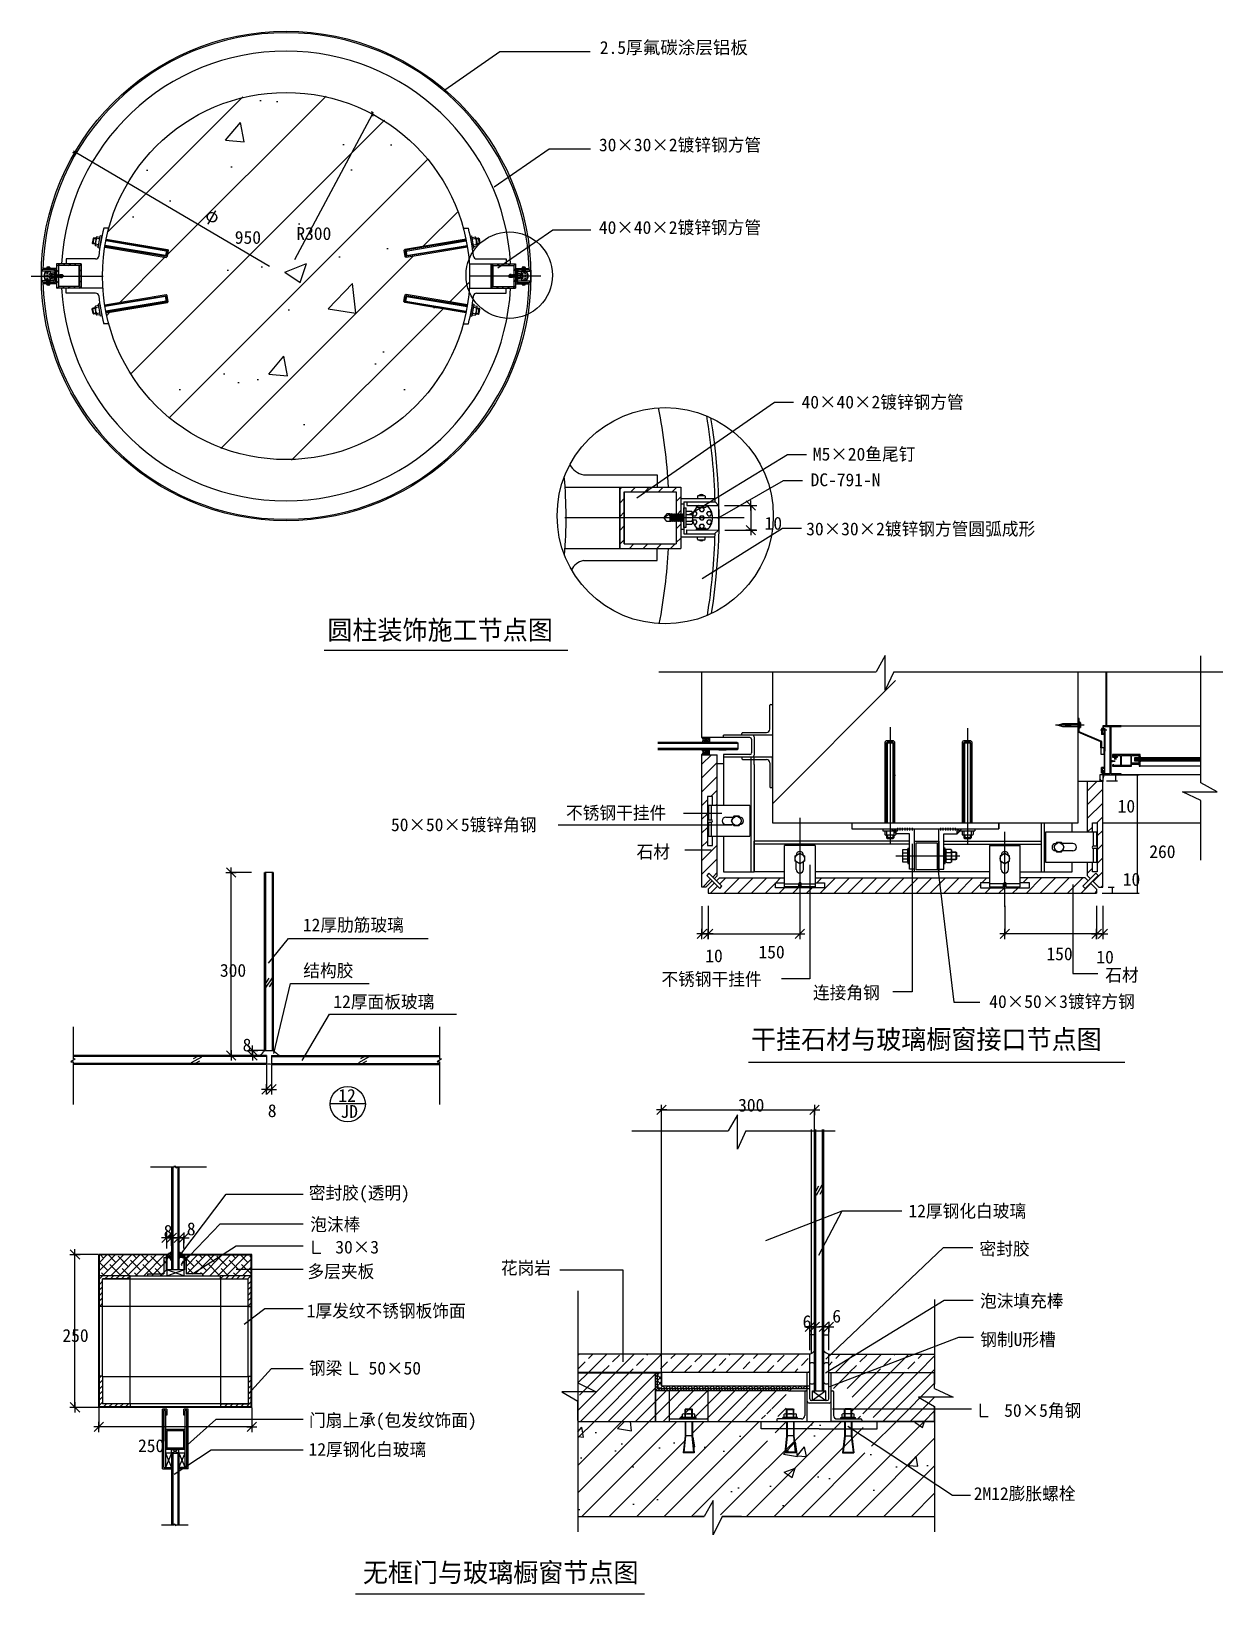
# Model space of a CAD drawing. Header units: metres. Extents: x 2704 to 4651, y 2624 to 5177.
import ezdxf

# ---------------------------------------------------------------- set-up
doc = ezdxf.new("R2010")
doc.units = ezdxf.units.M
for name, color, linetype in [('1', 1, 'Continuous'), ('2', 2, 'Continuous'), ('212', 2, 'Continuous'), ('3', 5, 'Continuous'), ('4', 4, 'Continuous'), ('7', 7, 'Continuous'), ('BH', 3, 'Continuous'), ('Dim', 3, 'Continuous'), ('FILL', 8, 'Continuous'), ('HATCH', 8, 'Continuous'), ('LAYER2', 4, 'Continuous'), ('TEXT', 7, 'Continuous'), ('WALL', 1, 'Continuous'), ('WZ', 3, 'Continuous'), ('ZJSY-CC155-D10', 7, 'Continuous')]:
    doc.layers.add(name, color=color, linetype=linetype)

msp = doc.modelspace()

# ---------------------------------------------------------------- texts
for s, height, p in [('40×40×2镀锌钢方管', 21, (3962.8, 4560.96)), ('M5×20鱼尾钉', 21, (3981.25, 4475.87)), ('DC-791-N', 21, (3977.49, 4433.93)), ('30×30×2镀锌钢方管圆弧成形', 21, (3970.39, 4353.68)), ('圆柱装饰施工节点图', 31.5, (3187.71, 4183.22)), ('干挂石材与玻璃橱窗接口节点图', 31.5, (3880.06, 3514.3, 2.06)), ('12', 21, (3205.67, 3427.89)), ('JD', 21, (3209.1, 3401.72))]:
    msp.add_text(s, height=height).set_placement(p)
at = {"attachment_point": 1}
for s, insert, char_height in [('2.5厚{\\f宋体|b0|i0|c134|p54;氟碳涂层铝板}', (3633.06, 5161.41), 21), ('30×30×2镀锌钢方管', (3631.6, 5002.23), 21), ('\\A1;R300', (3137.05, 4857.35), 21), ('40×40×2镀锌钢方管', (3631.51, 4867.29), 21), ('950', (3036.45, 4851.05), 21), ('\\A1;10', (3902.38, 4383.92), 21), ('150', (3892.32, 3683.26), 21), ('150', (4362.98, 3680.31, 685.71), 21), ('10', (3805.42, 3677.1, -685.71), 21), ('10', (4444.59, 3675, 685.71), 21), ('无框门与玻璃橱窗节点图', (3245.8, 2674.56), 31.5)]:
    msp.add_mtext(s, dxfattribs=dict(at, insert=insert, char_height=char_height))
at = {"layer": '212'}
msp.add_text('φ', height=21, rotation=330, dxfattribs=at).set_placement((2985.86, 4872.34))
at = {"layer": '3', "char_height": 21, "attachment_point": 1}
for s, insert in [('300', (3012.16, 3653.26)), ('\\A1;8', (3049.28, 3531.35)), ('\\A1;8', (3090.38, 3423.98)), ('\\A1;8', (2920.18, 3226.83)), ('\\A1;8', (2958.07, 3230.81)), ('\\A1;250', (2754.72, 3056.59)), ('\\A1;250', (2878.32, 2876.44))]:
    msp.add_mtext(s, dxfattribs=dict(at, insert=insert))
at = {"layer": 'Dim', "char_height": 21, "attachment_point": 1}
for s, insert in [('\\A1;10', (4479.39, 3921.59)), ('\\A1;260', (4531.1, 3847.3)), ('\\A1;10', (4487.74, 3802.03)), ('300', (3859.07, 3433.02)), ('\\A1;6', (3964.48, 3079.21)), ('\\A1;6', (4013.08, 3088.15))]:
    msp.add_mtext(s, dxfattribs=dict(at, insert=insert))
at = {"layer": 'TEXT'}
for s, p in [('不锈钢干挂件', (3577.81, 3889.62)), ('50×50×5镀锌角钢', (3291.74, 3870.24)), ('石材', (3693.12, 3826.04)), ('12厚肋筋玻璃', (3147.71, 3706.52)), ('结构胶', (3148.43, 3632)), ('不锈钢干挂件', (3733.71, 3617.99)), ('石材', (4459.14, 3624.65)), ('12厚面板玻璃', (3197.54, 3581.04)), ('连接角钢', (3981.39, 3595.83)), ('40×50×3镀锌方钢', (4269.59, 3581.27, -685.71)), ('密封胶(透明)', (3157.46, 3268.6)), ('12厚钢化白玻璃', (4137.51, 3239.02)), ('泡沫棒', (3159.75, 3217.11)), ('   30×3', (3157.88, 3180.01)), ('密封胶', (4253.65, 3177.3)), ('花岗岩', (3471.3, 3146.06)), ('多层夹板', (3155.26, 3140.28)), ('泡沫填充棒', (4254.39, 3091.98)), ('1厚发纹不锈钢板饰面', (3153.97, 3075.8)), ('钢制U形槽', (4254.7, 3028.95)), ('钢梁   50×50', (3157.66, 2982.25)), ('   50×5角钢', (4251.08, 2913.17)), ('门扇上承(包发纹饰面)', (3157.71, 2897.03)), ('12厚钢化白玻璃', (3157.03, 2849.41)), ('2M12膨胀螺栓', (4244.22, 2777.17))]:
    msp.add_text(s, height=21, dxfattribs=at).set_placement(p)

# ---------------------------------------------------------------- blocks, each defined once
blk = doc.blocks.new('A$C10A405A5')
for p, q in [((147.23, 127.98), (132.23, 127.98)), ((184.5, 107.98), (147.23, 107.98)), ((188.5, 96.99), (184.5, 107.98)), ((20, 88.36), (0, 63.38)), ((38.78, 42.85), (0, 63.38)), ((20, 38.4), (0, 63.38)), ((47.68, 88.36), (20, 88.36)), ((43.23, 38.4), (20, 38.4)), ((43.23, 38.4), (38.78, 42.85)), ((47.68, 88.36), (43.23, 83.91)), ((47.68, 42.85), (43.23, 38.4)), ((52.13, 83.91), (47.68, 88.36)), ((52.13, 38.4), (47.68, 42.85)), ((56.58, 88.36), (52.13, 83.91)), ((56.58, 42.85), (52.13, 38.4)), ((61.03, 83.91), (56.58, 88.36)), ((61.03, 38.4), (56.58, 42.85)), ((61.03, 83.91), (65.48, 88.36)), ((65.48, 42.85), (61.03, 38.4)), ((69.93, 83.91), (65.48, 88.36)), ((69.93, 38.4), (65.48, 42.85)), ((69.93, 83.91), (74.38, 88.36)), ((74.38, 42.85), (69.93, 38.4)), ((78.83, 83.91), (74.38, 88.36)), ((78.83, 38.4), (74.38, 42.85)), ((83.28, 88.36), (78.83, 83.91)), ((83.28, 42.85), (78.83, 38.4)), ((87.73, 83.91), (83.28, 88.36)), ((87.73, 38.4), (83.28, 42.85)), ((92.18, 88.36), (87.73, 83.91)), ((92.18, 42.85), (87.73, 38.4)), ((96.63, 83.91), (92.18, 88.36)), ((96.63, 83.91), (92.18, 88.36)), ((96.63, 38.4), (92.18, 42.85)), ((96.63, 83.91), (101.08, 88.36)), ((101.08, 42.85), (96.63, 38.4)), ((105.53, 83.91), (101.08, 88.36)), ((105.53, 38.4), (101.08, 42.85)), ((109.98, 88.36), (105.53, 83.91)), ((109.98, 42.85), (105.53, 38.4)), ((114.43, 83.91), (109.98, 88.36)), ((114.43, 38.4), (109.98, 42.85)), ((118.88, 88.36), (114.43, 83.91)), ((118.88, 42.85), (114.43, 38.4)), ((123.33, 83.91), (118.88, 88.36)), ((123.33, 38.4), (118.88, 42.85)), ((123.33, 83.91), (127.78, 88.36)), ((127.78, 42.85), (123.33, 38.4)), ((132.23, 83.91), (127.78, 88.36)), ((132.23, 38.4), (127.78, 42.85)), ((132.23, 0), (147.23, 0)), ((147.01, 20), (184.5, 20)), ((148.22, 85.99), (184.5, 85.99)), ((148.51, 42), (184.5, 42)), ((184.5, 20), (188.5, 31)), ((188.5, 31), (188.5, 96.99))]:
    blk.add_line(p, q)
at = {"color": 0}
blk.add_line((147.23, 127.98), (147.23, 0), dxfattribs=at)
at = {"color": 1}
for p, q in [((38.78, 42.85), (43.23, 83.91)), ((43.23, 83.91), (43.23, 38.4)), ((43.23, 83.91), (47.68, 42.85)), ((47.68, 88.36), (47.68, 42.85)), ((47.68, 42.85), (52.13, 83.91)), ((52.13, 83.91), (56.58, 42.85)), ((52.13, 83.91), (52.13, 38.4)), ((56.58, 88.36), (56.58, 42.85)), ((56.58, 42.85), (61.03, 83.91)), ((56.59, 88.36), (56.59, 42.85)), ((56.59, 88.36), (56.59, 42.85)), ((61.03, 83.91), (65.48, 42.85)), ((61.03, 83.91), (61.03, 38.4)), ((65.48, 88.36), (65.48, 42.85)), ((65.48, 88.36), (65.48, 38.4)), ((65.48, 42.85), (69.93, 83.91)), ((69.93, 83.91), (74.38, 42.85)), ((69.93, 83.91), (69.93, 38.4)), ((74.38, 88.36), (74.38, 42.85)), ((74.38, 88.36), (74.38, 42.85)), ((74.38, 42.85), (78.83, 83.91)), ((78.83, 83.91), (83.28, 42.85)), ((78.83, 83.91), (78.83, 38.4)), ((83.28, 88.36), (83.28, 42.85)), ((83.28, 42.85), (87.73, 83.91)), ((87.73, 83.91), (87.73, 38.4)), ((87.73, 83.91), (92.18, 42.85)), ((92.18, 88.36), (92.18, 42.85)), ((92.18, 42.85), (96.63, 83.91)), ((96.63, 83.91), (96.63, 38.4)), ((96.63, 83.91), (101.08, 42.85)), ((96.63, 83.91), (96.63, 38.4)), ((101.08, 88.36), (101.08, 42.85)), ((101.08, 88.36), (101.08, 42.85)), ((101.08, 42.85), (105.53, 83.91)), ((105.53, 83.91), (105.53, 38.4)), ((105.53, 83.91), (109.98, 42.85)), ((109.98, 88.36), (109.98, 42.85)), ((109.98, 42.85), (114.43, 83.91)), ((114.43, 83.91), (118.88, 42.85)), ((114.43, 83.91), (114.43, 38.4)), ((118.88, 88.36), (118.88, 42.85)), ((118.88, 42.85), (123.33, 83.91)), ((123.33, 83.91), (127.78, 42.85)), ((123.33, 83.91), (123.33, 38.4)), ((127.78, 42.85), (132.23, 83.91))]:
    blk.add_line(p, q, dxfattribs=at)
for centre, radius, start, end in [((171.38, 96.99), 17.12, 320.03, 0), ((171.38, 31), 17.12, 0, 39.97), ((126.02, 63.99), 62.49, 339.39, 20.61)]:
    blk.add_arc(centre, radius, start, end)
blk = doc.blocks.new('_ArchTick')
for p, q in [((-0.54, 0), (0.54, 0)), ((0, 0.55), (0, -0.55))]:
    blk.add_line(p, q)
at = {"color": 0, "linetype": 'ByBlock'}
blk.add_lwpolyline([(-0.5, -0.5), (0.5, 0.5)], dxfattribs=at)

# ---------------------------------------------------------------- hatches: boundary and pattern name
h = msp.add_hatch()
h.set_pattern_fill('AR-SAND', scale=1.67)
h.paths.add_polyline_path([(2924.79, 4819.52), (2925.82, 4818.08), (2924.57, 4810.68), (2923.14, 4809.66), (2827.39, 4825.74), (2827.12, 4824.09), (2924.09, 4807.81), (2926.01, 4809.17), (2927.67, 4819.04), (2926.3, 4820.96), (2829.33, 4837.24), (2829.05, 4835.6)])
h = msp.add_hatch()
h.set_pattern_fill('AR-SAND', scale=1.67)
h.paths.add_polyline_path([(3315.81, 4819.52), (3314.78, 4818.08), (3316.02, 4810.68), (3317.46, 4809.66), (3413.21, 4825.74), (3413.48, 4824.09), (3316.51, 4807.81), (3314.59, 4809.17), (3312.93, 4819.04), (3314.3, 4820.96), (3411.27, 4837.24), (3411.55, 4835.6)])
h = msp.add_hatch()
h.set_pattern_fill('AR-SAND')
h.paths.add_polyline_path([(2720.3, 4769.53), (2728.06, 4769.53, -0.45), (2728.32, 4785.53), (2720.3, 4785.53)])
h = msp.add_hatch()
h.set_pattern_fill('HEX', scale=0.5)
h.paths.add_polyline_path([(2729.4, 4770.54, 0.47), (2728.4, 4769.54), (2733.73, 4769.54, -0.01), (2733.57, 4769.42), (2728.18, 4769.42, -0.22), (2724.57, 4777.42), (2737.67, 4777.42, -0.2), (2734.82, 4770.48, 0.12), (2734.4, 4770.54)])
h.paths.add_polyline_path([(2724.57, 4777.42, -0.22), (2728.19, 4785.42), (2733.57, 4785.42, -0.01), (2733.73, 4785.3), (2728.4, 4785.3, 0.47), (2729.4, 4784.3), (2734.4, 4784.3, 0.12), (2734.82, 4784.36, -0.2), (2737.67, 4777.43), (2737.67, 4777.42)])
h = msp.add_hatch()
h.set_pattern_fill('ANSI31', scale=2)
h.paths.add_polyline_path([(2785.3, 4797.42), (2745.3, 4797.42), (2745.3, 4779.76), (2745.52, 4779.53), (2745.97, 4779.98), (2746.41, 4779.53), (2746.86, 4779.98), (2747.3, 4779.53), (2747.75, 4779.98), (2748.19, 4779.53), (2748.3, 4779.64), (2748.3, 4794.42), (2782.3, 4794.42), (2782.3, 4777.42), (2785.3, 4777.42)])
h.paths.add_polyline_path([(2785.3, 4777.42), (2782.3, 4777.42), (2782.3, 4760.42), (2748.3, 4760.42), (2748.3, 4775.09), (2748.19, 4774.98), (2747.75, 4775.43), (2747.3, 4774.98), (2746.86, 4775.43), (2746.41, 4774.98), (2745.97, 4775.43), (2745.52, 4774.98), (2745.3, 4775.21), (2745.3, 4757.42), (2785.3, 4757.42)])
h = msp.add_hatch()
h.set_pattern_fill('ANSI31', scale=2)
h.paths.add_polyline_path([(3455.3, 4797.42), (3455.3, 4777.42), (3458.3, 4777.42), (3458.3, 4794.42), (3492.3, 4794.42), (3492.3, 4779.64), (3492.4, 4779.53), (3492.85, 4779.98), (3493.29, 4779.53), (3493.74, 4779.98), (3494.18, 4779.53), (3494.63, 4779.98), (3495.07, 4779.53), (3495.3, 4779.76), (3495.3, 4797.42)])
h.paths.add_polyline_path([(3495.3, 4757.42), (3495.3, 4775.21), (3495.07, 4774.98), (3494.63, 4775.43), (3494.18, 4774.98), (3493.74, 4775.43), (3493.29, 4774.98), (3492.85, 4775.43), (3492.4, 4774.98), (3492.3, 4775.09), (3492.3, 4760.42), (3458.3, 4760.42), (3458.3, 4777.42), (3455.3, 4777.42), (3455.3, 4757.42)])
h = msp.add_hatch()
h.set_pattern_fill('HEX', scale=0.5)
h.paths.add_polyline_path([(3511.2, 4770.54, -0.47), (3512.2, 4769.54), (3506.87, 4769.54, 0.01), (3507.03, 4769.42), (3512.42, 4769.42, 0.22), (3516.03, 4777.42), (3502.93, 4777.42, 0.2), (3505.78, 4770.48, -0.12), (3506.2, 4770.54)])
h.paths.add_polyline_path([(3516.03, 4777.42, 0.22), (3512.41, 4785.42), (3507.03, 4785.42, 0.01), (3506.87, 4785.3), (3512.2, 4785.3, -0.47), (3511.2, 4784.3), (3506.2, 4784.3, -0.12), (3505.78, 4784.36, 0.2), (3502.93, 4777.43), (3502.93, 4777.42)])
h = msp.add_hatch()
h.set_pattern_fill('AR-SAND')
h.paths.add_polyline_path([(3520.3, 4769.53), (3512.54, 4769.53, 0.45), (3512.28, 4785.53), (3520.3, 4785.53)])
h = msp.add_hatch()
h.set_pattern_fill('AR-SAND', scale=1.67)
h.paths.add_polyline_path([(2924.79, 4735.32), (2925.82, 4736.76), (2924.57, 4744.15), (2923.14, 4745.18), (2827.39, 4729.1), (2827.12, 4730.74), (2924.09, 4747.03), (2926.01, 4745.66), (2927.67, 4735.8), (2926.3, 4733.88), (2829.33, 4717.59), (2829.05, 4719.24)])
h = msp.add_hatch()
h.set_pattern_fill('AR-SAND', scale=1.67)
h.paths.add_polyline_path([(3315.81, 4735.32), (3314.78, 4736.76), (3316.02, 4744.15), (3317.46, 4745.18), (3413.21, 4729.1), (3413.48, 4730.74), (3316.51, 4747.03), (3314.59, 4745.66), (3312.93, 4735.8), (3314.3, 4733.88), (3411.27, 4717.59), (3411.55, 4719.24)])
h = msp.add_hatch()
h.set_pattern_fill('ANSI31', scale=5)
h.paths.add_polyline_path([(3665.5, 4432.39), (3665.5, 4382.39), (3673, 4382.39), (3673, 4424.89), (3758, 4424.89), (3758, 4387.93), (3758.27, 4387.67), (3759.38, 4388.78), (3760.49, 4387.67), (3761.6, 4388.78), (3762.72, 4387.67), (3763.83, 4388.78), (3764.94, 4387.67), (3765.5, 4388.23), (3765.5, 4432.39)])
h.paths.add_polyline_path([(3765.5, 4332.39), (3765.5, 4375.73), (3763.83, 4377.41), (3762.72, 4376.29), (3761.6, 4377.41), (3760.49, 4376.29), (3759.38, 4377.41), (3758, 4376.03), (3758, 4339.89), (3673, 4339.89), (3673, 4382.39), (3665.5, 4382.39), (3665.5, 4332.39)])
h = msp.add_hatch()
h.set_pattern_fill('AR-SAND', scale=2.5)
h.paths.add_polyline_path([(3828, 4362.67), (3808.61, 4362.67, 0.45), (3807.97, 4402.67), (3828, 4402.67)])
h = msp.add_hatch()
h.set_pattern_fill('AR-SAND', scale=0.05)
h.paths.add_polyline_path([(3812.56, 4015.32), (3800.32, 4015.32, 0.42), (3800.06, 4023.62), (3812.56, 4023.62)])
h = msp.add_hatch()
h.set_pattern_fill('AR-SAND', scale=2)
h.paths.add_polyline_path([(4113.3, 4014.19), (4111.8, 4015.69), (4102.8, 4015.69), (4101.3, 4014.19), (4101.3, 3897.69), (4099.3, 3897.69), (4099.3, 4015.69), (4101.3, 4017.69), (4113.3, 4017.69), (4115.3, 4015.69), (4115.3, 3897.69), (4113.3, 3897.69)])
h = msp.add_hatch()
h.set_pattern_fill('AR-SAND', scale=2)
h.paths.add_polyline_path([(4239.65, 4014.19), (4238.15, 4015.69), (4229.15, 4015.69), (4227.65, 4014.19), (4227.65, 3897.69), (4225.65, 3897.69), (4225.65, 4015.69), (4227.65, 4017.69), (4239.65, 4017.69), (4241.65, 4015.69), (4241.65, 3897.69), (4239.65, 3897.69)])
h = msp.add_hatch()
h.set_pattern_fill('AR-SAND', scale=0.05)
h.paths.add_polyline_path([(3800.06, 3995.02), (3812.56, 3995.02), (3812.56, 4003.32), (3800.32, 4003.32, -0.42)])
h = msp.add_hatch()
h.set_pattern_fill('ANSI31', scale=5)
h.paths.add_polyline_path([(3825.06, 3977.39), (3825.06, 3995.02), (3800.06, 3995.02), (3800.06, 3778.93), (3806.52, 3778.93), (3816.59, 3788.99), (3807.75, 3797.83), (3811.28, 3801.37), (3820.12, 3792.53), (3825.06, 3797.46), (3825.06, 3861.97), (3816.97, 3861.97), (3816.97, 3846.97), (3808.97, 3846.97), (3808.97, 3926.97), (3816.97, 3926.97), (3816.97, 3911.97), (3825.06, 3911.97), (3825.06, 3914.21)])
h = msp.add_hatch()
h.set_pattern_fill('ANSI37', scale=8)
h.paths.add_polyline_path([(4450.02, 3952.35), (4455.06, 3952.35, -0.15), (4457.52, 3962.35), (4455.02, 3962.35), (4450.02, 3962.35)])
h = msp.add_hatch()
h.set_pattern_fill('ANSI31', scale=5)
h.paths.add_polyline_path([(4455.06, 3778.93), (4448.6, 3778.93), (4438.53, 3788.99), (4447.37, 3797.83), (4443.84, 3801.37), (4435, 3792.53), (4430.06, 3797.46), (4430.06, 3818.93), (4438.15, 3818.93), (4438.15, 3803.93), (4446.15, 3803.93), (4446.15, 3883.93), (4438.15, 3883.93), (4438.15, 3868.93), (4430.06, 3868.93), (4430.06, 3950.93), (4455.06, 3950.93)])
h = msp.add_hatch()
h.set_pattern_fill('ANSI31', scale=5)
h.paths.add_polyline_path([(3960.06, 3768.93), (3960.06, 3777.84), (3920.06, 3777.84), (3920.06, 3785.84), (3935.06, 3785.84), (3935.06, 3793.93), (3828.6, 3793.93), (3823.66, 3788.99), (3832.5, 3780.15), (3828.96, 3776.62), (3820.12, 3785.46), (3810.06, 3775.39), (3810.06, 3768.93)])
h.paths.add_polyline_path([(4295.06, 3768.93), (4295.06, 3777.84), (4255.06, 3777.84), (4255.06, 3785.84), (4270.06, 3785.84), (4270.06, 3793.93), (3985.06, 3793.93), (3985.06, 3785.84), (4000.06, 3785.84), (4000.06, 3777.84), (3960.06, 3777.84), (3960.06, 3768.93)])
h = msp.add_hatch()
h.set_pattern_fill('ANSI31', scale=5)
h.paths.add_polyline_path([(4320.06, 3793.93), (4320.06, 3785.84), (4335.06, 3785.84), (4335.06, 3777.84), (4295.06, 3777.84), (4295.06, 3768.93), (4445.06, 3768.93), (4445.06, 3775.39), (4435, 3785.46), (4426.16, 3776.62), (4422.62, 3780.15), (4431.46, 3788.99), (4426.52, 3793.93)])
h = msp.add_hatch()
h.set_pattern_fill('AR-SAND', scale=0.05)
h.paths.add_polyline_path([(2925.26, 3172.47), (2925.26, 3178.64, 0.08), (2933.26, 3183.28), (2933.26, 3172.46, 0.31)])
h = msp.add_hatch()
h.set_pattern_fill('AR-SAND', scale=0.1)
h.paths.add_polyline_path([(2933.26, 3183.28), (2933.26, 3172.46, 0.31), (2925.26, 3172.47), (2925.26, 3178.64, 0.08)])
h = msp.add_hatch()
h.set_pattern_fill('HEX', scale=2)
h.paths.add_polyline_path([(2933.26, 3161.47, -0.31), (2925.26, 3161.47), (2925.26, 3172.47, -0.31), (2933.26, 3172.46)])
h = msp.add_hatch()
h.set_pattern_fill('AR-SAND', scale=0.1)
h.paths.add_polyline_path([(2945.26, 3172.46, -0.31), (2953.26, 3172.47), (2953.26, 3178.64, -0.08), (2945.26, 3183.28)])
h = msp.add_hatch()
h.set_pattern_fill('AR-SAND', scale=0.05)
h.paths.add_polyline_path([(2945.26, 3172.46, -0.31), (2953.26, 3172.47), (2953.26, 3178.64, -0.08), (2945.26, 3183.28)])
h = msp.add_hatch()
h.set_pattern_fill('HEX', scale=2)
h.paths.add_polyline_path([(2945.26, 3161.47, 0.31), (2953.26, 3161.47), (2953.26, 3172.47, 0.31), (2945.26, 3172.46)])
h = msp.add_hatch()
h.set_pattern_fill('ANSI31')
h.paths.add_polyline_path([(3946.17, 2955.69), (3946.17, 2955.79, -0.41), (3949.07, 2958.69), (3727.07, 2958.69), (3727.07, 2985.69), (3724.07, 2985.69), (3724.07, 2955.69)])
at = {"layer": '1'}
h = msp.add_hatch(dxfattribs=at)
h.set_pattern_fill('ANSI34', scale=60)
h.paths.add_polyline_path([(2920.74, 3146.61), (2893.74, 3146.61), (2893.74, 3143.61), (2924.74, 3143.61), (2924.74, 3158.61), (2923.74, 3158.61), (2923.74, 3173.61), (2920.74, 3173.61)])
h = msp.add_hatch(dxfattribs=at)
h.set_pattern_fill('ANSI34', scale=60)
h.paths.add_polyline_path([(2953.74, 3173.61), (2956.74, 3173.61), (2956.74, 3146.61), (2983.74, 3146.61), (2983.74, 3143.61), (2952.74, 3143.61), (2952.74, 3158.61), (2953.74, 3158.61)])
at = {"layer": 'BH'}
h = msp.add_hatch(dxfattribs=at)
h.set_pattern_fill('AR-CONC', scale=40)
h.paths.add_polyline_path([(3915.06, 3883.93), (4415.06, 3883.93), (4415.06, 4130.68), (4130.14, 4130.68), (4130.14, 4094.63), (4070.88, 4187.32), (4070.88, 4130.68), (3915.06, 4130.68)])
h = msp.add_hatch(dxfattribs=at)
h.set_pattern_fill('ANSI31', scale=300)
h.paths.add_polyline_path([(3915.06, 3883.93), (4415.06, 3883.93), (4415.06, 4130.68), (4130.14, 4130.68), (4130.14, 4094.63), (4070.88, 4187.32), (4070.88, 4130.68), (3915.06, 4130.68)])
h = msp.add_hatch(dxfattribs=at)
h.set_pattern_fill('AR-SAND', scale=5)
h.paths.add_polyline_path([(4415.06, 4122.21, 0.01), (4416.72, 4126.76), (4460.72, 4126.76), (4460.72, 4042.46), (4455.06, 4042.46), (4455.06, 4035.28), (4454.69, 4035.28), (4454.69, 4038.18), (4453.19, 4038.18), (4453.19, 4028.18), (4455.06, 4028.18), (4455.06, 4006.14), (4453.59, 4006.14), (4453.59, 4016.9), (4416.56, 4032.77), (4416.56, 4038.27), (4418.8, 4039.44), (4418.8, 4047.46), (4416.56, 4048.64), (4416.56, 4054.14), (4415.06, 4054.14)])
h = msp.add_hatch(dxfattribs=at)
h.set_pattern_fill('ANSI37')
h.paths.add_polyline_path([(4109.53, 3873.93), (4117.16, 3873.93), (4117.16, 3865.93)])
h = msp.add_hatch(dxfattribs=at)
h.set_pattern_fill('ANSI37')
h.paths.add_polyline_path([(4217.14, 3865.93), (4224.76, 3873.93), (4217.14, 3873.93)])
at = {"layer": 'Dim'}
h = msp.add_hatch(dxfattribs=at)
h.set_pattern_fill('ANSI31', scale=2)
h.paths.add_polyline_path([(2820.26, 3138.61), (2865.26, 3138.61), (2865.26, 3143.61), (2815.26, 3143.61), (2815.26, 3093.61), (2820.26, 3093.61)])
h = msp.add_hatch(dxfattribs=at)
h.set_pattern_fill('ANSI31', scale=2)
h.paths.add_polyline_path([(3058.26, 3138.61), (3013.26, 3138.61), (3013.26, 3143.61), (3063.26, 3143.61), (3063.26, 3093.61), (3058.26, 3093.61)])
h = msp.add_hatch(dxfattribs=at)
h.set_pattern_fill('ANSI31', scale=2)
h.paths.add_polyline_path([(2820.26, 2934.61), (2865.26, 2934.61), (2865.26, 2929.61), (2815.26, 2929.61), (2815.26, 2979.61), (2820.26, 2979.61)])
h = msp.add_hatch(dxfattribs=at)
h.set_pattern_fill('ANSI31', scale=2)
h.paths.add_polyline_path([(3058.26, 2934.61), (3013.26, 2934.61), (3013.26, 2929.61), (3063.26, 2929.61), (3063.26, 2979.61), (3058.26, 2979.61)])
at = {"layer": 'FILL'}
h = msp.add_hatch(dxfattribs=at)
h.set_pattern_fill('ANSI37', scale=5)
h.paths.add_polyline_path([(4515.81, 3992.21, -0.52), (4516.9, 3990.21), (4513.73, 3990.21, -0.52), (4514.81, 3992.21)])
h = msp.add_hatch(dxfattribs=at)
h.set_pattern_fill('ANSI37', scale=5)
h.paths.add_polyline_path([(4515.81, 3983.22), (4514.81, 3983.22, -0.52), (4513.73, 3985.21), (4516.9, 3985.21, -0.52)])
at = {"layer": 'HATCH'}
h = msp.add_hatch(dxfattribs=at)
h.set_pattern_fill('ANSI31', scale=30)
h.paths.add_polyline_path([(2826.43, 4837.73), (2926.3, 4820.96), (2927.67, 4819.04), (2926.01, 4809.17), (2924.09, 4807.81), (2824.04, 4824.61, 0.04), (2820.3, 4777.42, 0.04), (2824.04, 4730.22), (2924.09, 4747.03), (2926.01, 4745.66), (2927.67, 4735.8), (2926.3, 4733.88), (2826.43, 4717.11, 0.82), (3414.17, 4717.11), (3314.3, 4733.88), (3312.93, 4735.8), (3314.59, 4745.66), (3316.51, 4747.03), (3416.56, 4730.22, 0.04), (3420.3, 4777.42, 0.04), (3416.56, 4824.61), (3316.51, 4807.81), (3314.59, 4809.17), (3312.93, 4819.04), (3314.3, 4820.96), (3414.17, 4837.73, 0.82)])
h = msp.add_hatch(dxfattribs=at)
h.set_pattern_fill('AR-CONC', scale=2)
h.paths.add_polyline_path([(2826.43, 4837.73), (2926.3, 4820.96), (2927.67, 4819.04), (2926.01, 4809.17), (2924.09, 4807.81), (2824.04, 4824.61, 0.04), (2820.3, 4777.42, 0.04), (2824.04, 4730.22), (2924.09, 4747.03), (2926.01, 4745.66), (2927.67, 4735.8), (2926.3, 4733.88), (2826.43, 4717.11, 0.82), (3414.17, 4717.11), (3314.3, 4733.88), (3312.93, 4735.8), (3314.59, 4745.66), (3316.51, 4747.03), (3416.56, 4730.22, 0.04), (3420.3, 4777.42, 0.04), (3416.56, 4824.61), (3316.51, 4807.81), (3314.59, 4809.17), (3312.93, 4819.04), (3314.3, 4820.96), (3414.17, 4837.73, 0.82)])
h = msp.add_hatch(dxfattribs=at)
h.set_pattern_fill('HEX', scale=1.25)
h.paths.add_polyline_path([(3805.26, 4365.19, -0.47), (3807.76, 4362.69), (3794.42, 4362.69, 0.01), (3794.82, 4362.4), (3808.3, 4362.4, 0.22), (3817.34, 4382.39), (3784.57, 4382.39, 0.2), (3791.71, 4365.05, -0.12), (3792.76, 4365.19)])
h.paths.add_polyline_path([(3817.34, 4382.39, 0.22), (3808.28, 4402.4), (3794.82, 4402.4, 0.01), (3794.42, 4402.1), (3807.76, 4402.1, -0.47), (3805.26, 4399.6), (3792.76, 4399.6, -0.12), (3791.71, 4399.74, 0.2), (3784.57, 4382.4), (3784.57, 4382.39)])
h = msp.add_hatch(dxfattribs=at)
h.set_pattern_fill('ANSI38', scale=3)
h.paths.add_polyline_path([(2924.26, 3177.61), (2815.26, 3177.61), (2815.26, 3143.61), (2865.26, 3143.61), (2925.26, 3143.61), (2925.26, 3153.61), (2924.26, 3153.61)])
h.paths.add_polyline_path([(2963.67, 3177.61), (2954.26, 3177.61), (2954.26, 3168.61), (2954.96, 3168.61)])
h.paths.add_polyline_path([(3022.57, 3177.61), (2963.67, 3177.61), (2956.74, 3170.45), (2956.74, 3146.61), (2983.74, 3146.61), (2983.74, 3143.61), (2985.27, 3143.61)])
h.paths.add_polyline_path([(3063.26, 3177.61), (3022.57, 3177.61), (2985.27, 3143.61), (3013.26, 3143.61), (3063.26, 3143.61)])
h = msp.add_hatch(dxfattribs=at)
h.set_pattern_fill('HEX', scale=15)
h.paths.add_polyline_path([(2933.26, 3172.46, 0.31), (2925.26, 3172.47), (2925.26, 3154.56, 0.31), (2933.26, 3154.57)])
h.paths.add_polyline_path([(2945.26, 3154.57, 0.31), (2953.26, 3154.56), (2953.26, 3172.47, 0.31), (2945.26, 3172.46)])
h = msp.add_hatch(dxfattribs=at)
h.set_pattern_fill('ANSI33', scale=5)
h.paths.add_polyline_path([(3976.17, 3015.69), (3734.07, 3015.69), (3734.07, 2985.69), (3976.17, 2985.69)])
h.paths.add_polyline_path([(3734.07, 3015.69), (3597.16, 3015.69), (3597.16, 2984.62), (3724.07, 2984.62), (3724.07, 2985.69), (3734.07, 2985.69)])
h.paths.add_polyline_path([(4180.3, 3015.69), (4049.46, 3015.69), (4023.89, 2985.69), (4180.3, 2985.69)])
h.paths.add_polyline_path([(4049.46, 3015.69), (4021.94, 3015.69), (4007.17, 2994.22), (4007.17, 2985.69, -0.02), (4007.36, 2985.69), (4023.89, 2985.69)])
h.paths.add_polyline_path([(4021.94, 3015.69), (4007.17, 3015.69), (4007.17, 2994.22)])
h = msp.add_hatch(dxfattribs=at)
h.set_pattern_fill('ANSI31', scale=5)
h.paths.add_polyline_path([(3724.07, 2984.62), (3597.16, 2984.62), (3597.16, 2951.92), (3604.59, 2943.42), (3597.16, 2940.3), (3597.16, 2905.69), (3724.07, 2905.69)])
h.paths.add_polyline_path([(3746.82, 2955.69), (3724.07, 2955.69), (3724.07, 2905.69), (3746.82, 2905.69)])
h.paths.add_polyline_path([(3810.31, 2955.69), (3746.82, 2955.69), (3746.82, 2909.69), (3766.3, 2909.69), (3766.3, 2912.19), (3768.3, 2912.19), (3768.3, 2917.49, -0.17), (3770.3, 2918.19), (3778.3, 2918.19), (3778.31, 2918.19), (3786.3, 2918.19, -0.17), (3788.3, 2917.49), (3788.3, 2912.19), (3790.3, 2912.19), (3790.3, 2909.69), (3810.31, 2909.69)])
h.paths.add_polyline_path([(3783.3, 2926.19), (3784.3, 2925.19), (3772.3, 2925.19), (3773.3, 2926.19)])
h.paths.add_polyline_path([(3937.57, 2951.79, -0.41), (3941.47, 2955.69), (3810.31, 2955.69), (3810.31, 2905.69), (3891.57, 2905.69), (3891.57, 2905.79, -0.41), (3895.47, 2909.69), (3898.77, 2909.69), (3901.77, 2909.69), (3901.77, 2912.19), (3903.77, 2912.19), (3903.77, 2917.49, -0.17), (3905.77, 2918.19), (3913.76, 2918.19), (3913.77, 2918.19), (3921.77, 2918.19, -0.17), (3923.77, 2917.49), (3923.77, 2912.19), (3925.77, 2912.19), (3925.77, 2909.69), (3932.07, 2909.69, 0.41), (3937.57, 2915.19)])
h.paths.add_polyline_path([(3907.77, 2925.19), (3908.77, 2926.19), (3918.77, 2926.19), (3919.77, 2925.19)])
h = msp.add_hatch(dxfattribs=at)
h.set_pattern_fill('ANSI37', scale=2)
h.paths.add_polyline_path([(3973.17, 2963.69), (3734.07, 2963.69), (3734.07, 2985.69), (3727.07, 2985.69), (3727.07, 2958.69), (3949.07, 2958.69), (3970.27, 2958.69, 0.41), (3973.17, 2961.59)])
h = msp.add_hatch(dxfattribs=at)
h.set_pattern_fill('ANSI31', scale=5)
h.paths.add_polyline_path([(4180.3, 2985.69), (4023.89, 2985.69), (4010.67, 2970.18), (4011.02, 2959.54), (4036.38, 2959.54), (4052.67, 2980.61), (4180.3, 2980.61)])
h.paths.add_polyline_path([(4180.3, 2980.61), (4052.67, 2980.61), (4036.38, 2959.54), (4041.57, 2959.54), (4041.57, 2955.69), (4041.67, 2955.69, -0.41), (4045.57, 2951.79), (4045.57, 2933.49), (4070.3, 2952.09), (4180.14, 2952.09), (4173.22, 2960), (4180.3, 2963.81)])
h.paths.add_polyline_path([(4180.3, 2951.92), (4180.14, 2952.09), (4070.3, 2952.09), (4045.57, 2933.49), (4045.57, 2915.19, 0.41), (4051.07, 2909.69), (4057.37, 2909.69), (4057.37, 2912.19), (4059.37, 2912.19), (4059.37, 2917.49, -0.17), (4061.37, 2918.19), (4069.36, 2918.19), (4069.37, 2918.19), (4077.37, 2918.19, -0.17), (4079.37, 2917.49), (4079.37, 2912.19), (4081.37, 2912.19), (4081.37, 2909.69), (4087.67, 2909.69, -0.41), (4091.57, 2905.79), (4091.57, 2905.69), (4180.3, 2905.69), (4180.3, 2940.3)])
h.paths.add_polyline_path([(4075.37, 2925.19), (4074.37, 2926.19), (4064.37, 2926.19), (4063.37, 2925.19)])
h = msp.add_hatch(dxfattribs=at)
h.set_pattern_fill('AR-CONC')
h.paths.add_polyline_path([(4075.52, 2880.5), (4078.5, 2854.12), (4060.24, 2854.12), (4063.37, 2881.82), (4063.37, 2905.69), (4041.57, 2905.69), (4040.52, 2905.69), (3942.62, 2905.69), (3941.57, 2905.69), (3919.77, 2905.69), (3919.77, 2881.82), (3922.9, 2854.12), (3904.64, 2854.12), (3907.77, 2881.82), (3907.77, 2905.69), (3891.57, 2905.69), (3784.3, 2905.69), (3784.3, 2881.82), (3787.43, 2854.12), (3769.17, 2854.12), (3772.3, 2881.82), (3772.3, 2905.69), (3597.16, 2905.69), (3597.16, 2750.41), (3807.86, 2750.41), (3811.67, 2743.33), (3828.24, 2757.84), (3831.37, 2750.41), (4180.3, 2750.41), (4180.3, 2833.15), (4116.83, 2833.15)])
h.paths.add_polyline_path([(4180.3, 2905.69), (4075.37, 2905.69), (4075.37, 2881.82), (4075.52, 2880.5), (4116.83, 2833.15), (4180.3, 2833.15)])
h = msp.add_hatch(dxfattribs=at)
h.set_pattern_fill('ANSI31', scale=10)
h.paths.add_polyline_path([(4180.3, 2833.15), (4116.83, 2833.15), (4075.52, 2880.5), (4078.5, 2854.12), (4060.24, 2854.12), (4063.37, 2881.82), (4063.37, 2905.69), (4041.57, 2905.69), (4040.52, 2905.69), (3942.62, 2905.69), (3941.57, 2905.69), (3919.77, 2905.69), (3919.77, 2881.82), (3922.9, 2854.12), (3904.64, 2854.12), (3907.77, 2881.82), (3907.77, 2905.69), (3891.57, 2905.69), (3784.3, 2905.69), (3784.3, 2881.82), (3787.43, 2854.12), (3769.17, 2854.12), (3772.3, 2881.82), (3772.3, 2905.69), (3597.16, 2905.69), (3597.16, 2750.41), (3807.86, 2750.41), (3811.67, 2743.33), (3828.24, 2757.84), (3831.37, 2750.41), (4180.3, 2750.41)])
h.paths.add_polyline_path([(4180.3, 2905.69), (4075.37, 2905.69), (4075.37, 2881.82), (4075.52, 2880.5), (4116.83, 2833.15), (4180.3, 2833.15)])

# ---------------------------------------------------------------- linework, layer by layer
for p, q in [((3379.67, 5081.93), (3469.63, 5144.39)), ((3469.63, 5144.39), (3617.5, 5144.39)), ((3134.74, 4804.51), (3261.44, 5042.15)), ((3093.37, 4793.24), (2775.43, 4980.07)), ((3460.28, 4922.91), (3550.24, 4985.38)), ((3550.24, 4985.38), (3618.07, 4985.38)), ((2830.62, 4855.42), (2822.34, 4855.42)), ((2830.62, 4855.42), (2822.34, 4855.42)), ((3409.98, 4855.42), (3418.26, 4855.42)), ((3409.98, 4855.42), (3418.26, 4855.42)), ((3466.52, 4790.54), (3556.48, 4853.01)), ((3556.48, 4853.01), (3618.48, 4853.01)), ((2804.75, 4838.72), (2803.51, 4831.33)), ((2803.51, 4831.33), (2804.54, 4829.89)), ((2806.19, 4839.75), (2804.54, 4829.89)), ((2814.03, 4828.29), (2804.54, 4829.89)), ((2808.44, 4830.5), (2804.74, 4831.12)), ((2806.19, 4839.75), (2804.75, 4838.72)), ((2809.68, 4837.9), (2805.99, 4838.52)), ((2815.68, 4838.16), (2806.19, 4839.75)), ((2809.89, 4839.13), (2808.03, 4828.03)), ((2809.89, 4839.13), (2808.23, 4829.27)), ((2813.61, 4825.83), (2808.68, 4826.66)), ((2809.89, 4839.13), (2810.1, 4840.36)), ((2816.1, 4840.62), (2811.17, 4841.45)), ((2813.2, 4823.36), (2816.51, 4843.09)), ((2815.67, 4822.95), (2818.98, 4842.67)), ((2818.98, 4842.67), (2816.51, 4843.09)), ((2824.3, 4826.26), (2923.14, 4809.66)), ((2923.34, 4810.89), (2824.51, 4827.49)), ((2924.58, 4818.29), (2825.75, 4834.89)), ((2825.96, 4836.12), (2924.79, 4819.52)), ((2826.23, 4837.76), (2926.3, 4820.96)), ((3414.37, 4837.76), (3314.3, 4820.96)), ((3414.64, 4836.12), (3315.81, 4819.52)), ((3316.02, 4818.29), (3414.85, 4834.89)), ((3317.26, 4810.89), (3416.09, 4827.49)), ((3416.3, 4826.26), (3317.46, 4809.66)), ((3421.62, 4842.67), (3424.09, 4843.09)), ((3424.93, 4822.95), (3421.62, 4842.67)), ((3427.4, 4823.36), (3424.09, 4843.09)), ((3424.5, 4840.62), (3429.43, 4841.45)), ((3424.92, 4838.16), (3434.41, 4839.75)), ((3426.57, 4828.29), (3436.06, 4829.89)), ((3426.99, 4825.83), (3431.92, 4826.66)), ((3430.71, 4839.13), (3430.5, 4840.36)), ((3430.71, 4839.13), (3432.37, 4829.27)), ((3430.71, 4839.13), (3432.57, 4828.03)), ((3430.92, 4837.9), (3434.61, 4838.52)), ((3432.16, 4830.5), (3435.86, 4831.12)), ((3434.41, 4839.75), (3435.85, 4838.72)), ((3434.41, 4839.75), (3436.06, 4829.89)), ((3435.85, 4838.72), (3437.09, 4831.33)), ((3437.09, 4831.33), (3436.06, 4829.89)), ((2809.04, 4805.42), (2760.78, 4805.42)), ((2760.78, 4805.42), (2760.78, 4797.42)), ((2809.04, 4805.42), (2760.78, 4805.42)), ((2760.78, 4805.42), (2760.78, 4797.42)), ((2815.67, 4822.95), (2813.2, 4823.36)), ((2824.02, 4824.61), (2924.09, 4807.81)), ((2924.79, 4819.52), (2923.14, 4809.66)), ((2923.14, 4809.66), (2924.57, 4810.68)), ((2924.09, 4807.81), (2926.01, 4809.17)), ((2925.82, 4818.08), (2924.57, 4810.68)), ((2924.79, 4819.52), (2925.82, 4818.08)), ((2927.67, 4819.04), (2926.01, 4809.17)), ((2926.3, 4820.96), (2927.67, 4819.04)), ((3314.3, 4820.96), (3312.93, 4819.04)), ((3312.93, 4819.04), (3314.59, 4809.17)), ((3316.51, 4807.81), (3314.59, 4809.17)), ((3315.81, 4819.52), (3314.78, 4818.08)), ((3314.78, 4818.08), (3316.02, 4810.68)), ((3315.81, 4819.52), (3317.46, 4809.66)), ((3317.46, 4809.66), (3316.02, 4810.68)), ((3416.57, 4824.61), (3316.51, 4807.81)), ((3424.93, 4822.95), (3427.4, 4823.36)), ((3431.56, 4805.42), (3479.82, 4805.42)), ((3431.56, 4805.42), (3479.82, 4805.42)), ((3479.82, 4805.42), (3479.82, 4797.42)), ((3479.82, 4805.42), (3479.82, 4797.42)), ((2703.8, 4777.42), (2757.63, 4777.42)), ((2718.34, 4777.42), (2821.12, 4777.42)), ((2720.68, 4785.53), (2720.65, 4769.45)), ((2720.68, 4785.42), (2722.8, 4787.92)), ((2741.3, 4785.42), (2720.68, 4785.42)), ((2743.3, 4787.92), (2722.8, 4787.92)), ((2729.9, 4789.92), (2723, 4789.92)), ((2728.4, 4785.3), (2735.4, 4785.3)), ((2729.4, 4791.42), (2729.4, 4790.42)), ((2734.4, 4784.3), (2729.4, 4784.3)), ((2745.3, 4789.92), (2729.8, 4789.92)), ((2733.9, 4791.92), (2729.9, 4791.92)), ((2733.9, 4791.92), (2729.9, 4791.92)), ((2733.9, 4789.92), (2729.9, 4789.92)), ((2733.9, 4789.92), (2729.9, 4789.92)), ((2731.42, 4785.3), (2731.8, 4785.3)), ((2731.51, 4785.3), (2731.9, 4785.3)), ((2734.4, 4791.42), (2734.4, 4790.42)), ((2741.3, 4787.92), (2741.3, 4785.42)), ((2743.3, 4787.92), (2743.3, 4772.42)), ((2745.3, 4786.42), (2743.3, 4786.42)), ((2743.3, 4771.02), (2743.3, 4783.82)), ((2743.3, 4782.42), (2743.3, 4779.92)), ((2743.3, 4774.94), (2743.3, 4766.92)), ((2743.3, 4774.92), (2743.3, 4772.42)), ((2785.3, 4797.42), (2745.3, 4797.42)), ((2745.3, 4797.42), (2745.3, 4757.42)), ((2748.3, 4794.42), (2748.3, 4760.42)), ((2782.3, 4794.42), (2748.3, 4794.42)), ((2782.3, 4760.42), (2782.3, 4794.42)), ((2782.3, 4794.42), (2782.3, 4760.42)), ((2785.3, 4757.42), (2785.3, 4797.42)), ((2785.3, 4797.42), (2785.3, 4757.42)), ((3522.26, 4777.42), (3419.48, 4777.42)), ((3419.63, 4797.42), (3495.3, 4797.42)), ((3455.3, 4797.42), (3455.3, 4757.42)), ((3455.3, 4757.42), (3455.3, 4797.42)), ((3458.3, 4794.42), (3492.3, 4794.42)), ((3458.3, 4794.42), (3458.3, 4760.42)), ((3458.3, 4760.42), (3458.3, 4794.42)), ((3536.8, 4777.42), (3482.97, 4777.42)), ((3492.3, 4794.42), (3492.3, 4760.42)), ((3495.3, 4797.42), (3495.3, 4757.42)), ((3495.3, 4789.92), (3510.8, 4789.92)), ((3495.3, 4786.42), (3497.3, 4786.42)), ((3497.3, 4787.92), (3517.8, 4787.92)), ((3497.3, 4787.92), (3497.3, 4772.42)), ((3497.3, 4771.02), (3497.3, 4783.82)), ((3497.3, 4782.42), (3497.3, 4779.92)), ((3497.3, 4774.94), (3497.3, 4766.92)), ((3497.3, 4774.92), (3497.3, 4772.42)), ((3499.3, 4787.92), (3499.3, 4785.42)), ((3499.3, 4785.42), (3519.92, 4785.42)), ((3512.2, 4785.3), (3505.2, 4785.3)), ((3506.2, 4791.42), (3506.2, 4790.42)), ((3506.2, 4784.3), (3511.2, 4784.3)), ((3506.7, 4791.92), (3510.7, 4791.92)), ((3506.7, 4791.92), (3510.7, 4791.92)), ((3506.7, 4789.92), (3510.7, 4789.92)), ((3506.7, 4789.92), (3510.7, 4789.92)), ((3509.09, 4785.3), (3508.7, 4785.3)), ((3509.18, 4785.3), (3508.8, 4785.3)), ((3510.7, 4789.92), (3517.6, 4789.92)), ((3511.2, 4791.42), (3511.2, 4790.42)), ((3519.92, 4785.42), (3517.8, 4787.92)), ((3519.92, 4785.53), (3519.95, 4769.45)), ((2741.3, 4769.42), (2720.65, 4769.34)), ((2720.65, 4769.34), (2723.23, 4766.92)), ((2729.9, 4764.92), (2723, 4764.92)), ((2743.3, 4766.92), (2723.23, 4766.92)), ((2728.4, 4769.54), (2735.4, 4769.54)), ((2734.4, 4770.54), (2729.4, 4770.54)), ((2729.4, 4763.42), (2729.4, 4764.42)), ((2745.3, 4764.92), (2729.8, 4764.92)), ((2733.9, 4764.92), (2729.9, 4764.92)), ((2733.9, 4764.92), (2729.9, 4764.92)), ((2733.9, 4762.92), (2729.9, 4762.92)), ((2733.9, 4762.92), (2729.9, 4762.92)), ((2731.42, 4769.54), (2731.8, 4769.54)), ((2731.51, 4769.54), (2731.9, 4769.54)), ((2734.4, 4763.42), (2734.4, 4764.42)), ((2741.3, 4766.92), (2741.3, 4769.42)), ((2745.3, 4769.92), (2743.3, 4769.92)), ((2820.97, 4757.42), (2745.3, 4757.42)), ((2782.3, 4760.42), (2748.3, 4760.42)), ((2760.78, 4749.42), (2760.78, 4757.42)), ((2760.78, 4749.42), (2760.78, 4757.42)), ((2809.04, 4749.42), (2760.78, 4749.42)), ((2809.04, 4749.42), (2760.78, 4749.42)), ((3419.63, 4757.42), (3495.3, 4757.42)), ((3431.56, 4749.42), (3479.82, 4749.42)), ((3431.56, 4749.42), (3479.82, 4749.42)), ((3458.3, 4760.42), (3492.3, 4760.42)), ((3479.82, 4749.42), (3479.82, 4757.42)), ((3479.82, 4749.42), (3479.82, 4757.42)), ((3495.3, 4769.92), (3497.3, 4769.92)), ((3495.3, 4764.92), (3510.8, 4764.92)), ((3497.3, 4766.92), (3517.37, 4766.92)), ((3499.3, 4766.92), (3499.3, 4769.42)), ((3499.3, 4769.42), (3519.95, 4769.34)), ((3512.2, 4769.54), (3505.2, 4769.54)), ((3506.2, 4770.54), (3511.2, 4770.54)), ((3506.2, 4763.42), (3506.2, 4764.42)), ((3506.7, 4764.92), (3510.7, 4764.92)), ((3506.7, 4764.92), (3510.7, 4764.92)), ((3506.7, 4762.92), (3510.7, 4762.92)), ((3506.7, 4762.92), (3510.7, 4762.92)), ((3509.09, 4769.54), (3508.7, 4769.54)), ((3509.18, 4769.54), (3508.8, 4769.54)), ((3510.7, 4764.92), (3517.6, 4764.92)), ((3511.2, 4763.42), (3511.2, 4764.42)), ((3519.95, 4769.34), (3517.37, 4766.92)), ((2803.51, 4723.51), (2804.54, 4724.95)), ((2814.03, 4726.54), (2804.54, 4724.95)), ((2806.19, 4715.09), (2804.54, 4724.95)), ((2808.44, 4724.34), (2804.74, 4723.71)), ((2809.89, 4715.71), (2808.03, 4726.8)), ((2809.89, 4715.71), (2808.23, 4725.57)), ((2813.61, 4729.01), (2808.68, 4728.18)), ((2815.67, 4731.89), (2813.2, 4731.47)), ((2813.2, 4731.47), (2816.51, 4711.75)), ((2815.67, 4731.89), (2818.98, 4712.16)), ((2824.02, 4730.22), (2924.09, 4747.03)), ((2824.3, 4728.58), (2923.14, 4745.18)), ((2923.34, 4743.95), (2824.51, 4727.35)), ((2924.58, 4736.55), (2825.75, 4719.95)), ((2825.96, 4718.72), (2924.79, 4735.32)), ((2826.23, 4717.07), (2926.3, 4733.88)), ((2923.14, 4745.18), (2924.57, 4744.15)), ((2924.79, 4735.32), (2923.14, 4745.18)), ((2924.09, 4747.03), (2926.01, 4745.66)), ((2925.82, 4736.76), (2924.57, 4744.15)), ((2924.79, 4735.32), (2925.82, 4736.76)), ((2927.67, 4735.8), (2926.01, 4745.66)), ((2926.3, 4733.88), (2927.67, 4735.8)), ((3312.93, 4735.8), (3314.59, 4745.66)), ((3314.3, 4733.88), (3312.93, 4735.8)), ((3414.37, 4717.07), (3314.3, 4733.88)), ((3316.51, 4747.03), (3314.59, 4745.66)), ((3314.78, 4736.76), (3316.02, 4744.15)), ((3315.81, 4735.32), (3314.78, 4736.76)), ((3315.81, 4735.32), (3317.46, 4745.18)), ((3414.64, 4718.72), (3315.81, 4735.32)), ((3317.46, 4745.18), (3316.02, 4744.15)), ((3316.02, 4736.55), (3414.85, 4719.95)), ((3416.57, 4730.22), (3316.51, 4747.03)), ((3317.26, 4743.95), (3416.09, 4727.35)), ((3416.3, 4728.58), (3317.46, 4745.18)), ((3424.93, 4731.89), (3421.62, 4712.16)), ((3427.4, 4731.47), (3424.09, 4711.75)), ((3424.93, 4731.89), (3427.4, 4731.47)), ((3426.57, 4726.54), (3436.06, 4724.95)), ((3426.99, 4729.01), (3431.92, 4728.18)), ((3430.71, 4715.71), (3432.57, 4726.8)), ((3430.71, 4715.71), (3432.37, 4725.57)), ((3432.16, 4724.34), (3435.86, 4723.71)), ((3434.41, 4715.09), (3436.06, 4724.95)), ((3437.09, 4723.51), (3436.06, 4724.95)), ((2804.75, 4716.11), (2803.51, 4723.51)), ((2806.19, 4715.09), (2804.75, 4716.11)), ((2809.68, 4716.94), (2805.99, 4716.32)), ((2815.68, 4716.68), (2806.19, 4715.09)), ((2809.89, 4715.71), (2810.1, 4714.47)), ((2816.1, 4714.21), (2811.17, 4713.39)), ((2818.98, 4712.16), (2816.51, 4711.75)), ((2830.62, 4699.42), (2822.34, 4699.42)), ((3409.98, 4699.42), (3418.26, 4699.42)), ((3421.62, 4712.16), (3424.09, 4711.75)), ((3424.5, 4714.21), (3429.43, 4713.39)), ((3424.92, 4716.68), (3434.41, 4715.09)), ((3430.71, 4715.71), (3430.5, 4714.47)), ((3430.92, 4716.94), (3434.61, 4716.32)), ((3434.41, 4715.09), (3435.85, 4716.11)), ((3435.85, 4716.11), (3437.09, 4723.51)), ((3693.56, 4415.19), (3918.46, 4571.36)), ((3918.46, 4571.36), (3949.55, 4571.36)), ((3779.07, 4387.89), (3939.69, 4485.68)), ((3939.69, 4485.68), (3970.78, 4485.68)), ((3606.14, 4452.39), (3726.8, 4452.39)), ((3606.14, 4452.39), (3726.8, 4452.39)), ((3726.8, 4452.39), (3726.8, 4432.39)), ((3726.8, 4452.39), (3726.8, 4432.39)), ((3825.69, 4381.79), (3933.19, 4443.43)), ((3933.19, 4443.43), (3964.28, 4443.43)), ((3576.34, 4432.39), (3765.5, 4432.39)), ((3665.5, 4332.39), (3665.5, 4432.39)), ((3665.5, 4432.39), (3665.5, 4332.39)), ((3673, 4339.89), (3673, 4424.89)), ((3673, 4424.89), (3758, 4424.89)), ((3673, 4424.89), (3673, 4339.89)), ((3758, 4424.89), (3758, 4339.89)), ((3765.5, 4432.39), (3765.5, 4332.39)), ((3792.76, 4417.4), (3792.76, 4414.9)), ((3794.01, 4418.65), (3804.01, 4418.65)), ((3794.01, 4418.65), (3804.01, 4418.65)), ((3805.26, 4417.4), (3805.26, 4414.9)), ((3765.5, 4413.65), (3804.25, 4413.65)), ((3765.5, 4404.9), (3770.5, 4404.9)), ((3770.5, 4408.65), (3770.5, 4369.9)), ((3770.5, 4408.65), (3821.75, 4408.65)), ((3770.5, 4366.39), (3770.5, 4398.38)), ((3770.5, 4394.9), (3770.5, 4388.65)), ((3775.5, 4408.65), (3775.5, 4402.4)), ((3775.5, 4402.4), (3827.06, 4402.4)), ((3807.76, 4402.1), (3790.26, 4402.1)), ((3792.76, 4399.6), (3805.26, 4399.6)), ((3794.01, 4413.65), (3804.01, 4413.65)), ((3794.01, 4413.65), (3804.01, 4413.65)), ((3799.97, 4402.1), (3799.01, 4402.1)), ((3800.21, 4402.1), (3799.25, 4402.1)), ((3804.01, 4413.65), (3821.26, 4413.65)), ((3827.06, 4402.4), (3821.75, 4408.65)), ((3827.06, 4402.67), (3827.12, 4362.47)), ((3837.06, 4402.4), (3889.92, 4402.4)), ((3879.92, 4402.4), (3879.92, 4362.19)), ((3832.9, 4382.39), (3575.96, 4382.39)), ((3869.24, 4382.39), (3734.69, 4382.39)), ((3770.5, 4376.2), (3770.5, 4356.15)), ((3770.5, 4376.15), (3770.5, 4369.9)), ((3765.5, 4363.65), (3770.5, 4363.65)), ((3765.5, 4351.15), (3804.25, 4351.15)), ((3770.5, 4356.15), (3820.67, 4356.15)), ((3775.5, 4362.4), (3827.12, 4362.19)), ((3775.5, 4356.15), (3775.5, 4362.4)), ((3807.76, 4362.69), (3790.26, 4362.69)), ((3792.76, 4365.19), (3805.26, 4365.19)), ((3792.76, 4347.4), (3792.76, 4349.9)), ((3794.01, 4351.15), (3804.01, 4351.15)), ((3794.01, 4351.15), (3804.01, 4351.15)), ((3794.01, 4346.15), (3804.01, 4346.15)), ((3794.01, 4346.15), (3804.01, 4346.15)), ((3799.97, 4362.69), (3799.01, 4362.69)), ((3800.21, 4362.69), (3799.25, 4362.69)), ((3800.54, 4283.07), (3931.36, 4365.18)), ((3804.01, 4351.15), (3821.26, 4351.15)), ((3805.26, 4347.4), (3805.26, 4349.9)), ((3827.12, 4362.19), (3820.67, 4356.15)), ((3837.12, 4362.19), (3889.92, 4362.19)), ((3931.36, 4365.18), (3962.45, 4365.18)), ((3576.34, 4332.39), (3765.5, 4332.39)), ((3673, 4339.89), (3758, 4339.89)), ((3726.8, 4312.39), (3726.8, 4332.39)), ((3726.8, 4312.39), (3726.8, 4332.39)), ((3606.14, 4312.39), (3726.8, 4312.39)), ((3606.14, 4312.39), (3726.8, 4312.39)), ((3182.36, 4165.92), (3580.62, 4165.92)), ((3800.06, 4023.32), (3800.06, 4130.68)), ((4460.72, 4042.46), (4460.72, 4130.68)), ((4461.72, 4042.46), (4461.72, 4130.68)), ((3911.06, 4036.82), (3911.06, 4075.99)), ((3912.39, 4077.32), (3915.06, 4077.32)), ((3915.06, 4077.32), (3915.06, 4027.32)), ((4416.56, 4054.14), (4415.06, 4054.14)), ((4416.56, 4032.77), (4416.56, 4054.14)), ((4461.48, 4035.28), (4451.09, 4035.28)), ((4453.19, 4038.18), (4453.19, 4028.18)), ((4454.69, 4038.18), (4453.19, 4038.18)), ((4454.69, 4038.18), (4454.69, 4029.68)), ((4457.09, 4038.18), (4458.59, 4038.18)), ((4457.09, 4038.18), (4457.09, 4033.18)), ((4458.59, 4038.18), (4458.59, 4001.14)), ((4460.72, 4040.85), (4460.72, 4041.06)), ((4461.72, 4040.85), (4461.72, 4041.06)), ((4484.42, 4042.46), (4615.44, 4042.46)), ((3857.76, 4015.32), (3727.9, 4015.32)), ((3858.76, 4013.32), (3727.9, 4013.32)), ((3835.06, 4023.32, -685.71), (3800.06, 4023.32)), ((3812.56, 4023.62), (3812.56, 4015.32)), ((3835.06, 4023.32, -685.71), (3835.06, 4027.32, -685.71)), ((3882.06, 4027.32, -685.71), (3835.06, 4027.32, -685.71)), ((3878.06, 4023.32, -685.71), (3835.06, 4023.32, -685.71)), ((3857.76, 4015.32), (3858.76, 4014.32)), ((3858.76, 4014.32), (3858.76, 4004.32)), ((3865.06, 4027.32), (3865.06, 4029.99)), ((3915.06, 4027.32), (3865.06, 4027.32)), ((3866.39, 4031.32), (3905.56, 4031.32)), ((3881.06, 4020.32, -685.71), (3881.06, 3998.32, -685.71)), ((3885.06, 4024.32, -685.71), (3885.06, 3994.32, -685.71)), ((4099.3, 4015.69, -685.71), (4101.3, 4017.69, -685.71)), ((4099.3, 3883.93), (4099.3, 4015.69, -685.71)), ((4113.3, 4017.69, -685.71), (4101.3, 4017.69, -685.71)), ((4101.3, 4014.19, -685.71), (4102.8, 4015.69, -685.71)), ((4113.3, 4014.19, -685.71), (4101.3, 4014.19, -685.71)), ((4101.3, 3883.93), (4101.3, 4014.19, -685.71)), ((4111.8, 4015.69, -685.71), (4102.8, 4015.69, -685.71)), ((4102.8, 4014.19, -685.71), (4102.8, 3883.93)), ((4113.3, 4014.19, -685.71), (4111.8, 4015.69, -685.71)), ((4111.8, 4014.19, -685.71), (4111.8, 3883.93)), ((4115.3, 4015.69, -685.71), (4113.3, 4017.69, -685.71)), ((4113.3, 3883.93), (4113.3, 4014.19, -685.71)), ((4115.3, 3883.93), (4115.3, 4015.69, -685.71)), ((4225.65, 4015.69, -685.71), (4227.65, 4017.69, -685.71)), ((4225.65, 3883.93), (4225.65, 4015.69, -685.71)), ((4239.65, 4017.69, -685.71), (4227.65, 4017.69, -685.71)), ((4227.65, 4014.19, -685.71), (4229.15, 4015.69, -685.71)), ((4227.65, 3883.93), (4227.65, 4014.19, -685.71)), ((4239.65, 4014.19, -685.71), (4227.65, 4014.19, -685.71)), ((4238.15, 4015.69, -685.71), (4229.15, 4015.69, -685.71)), ((4229.15, 4014.19, -685.71), (4229.15, 3883.93)), ((4239.65, 4014.19, -685.71), (4238.15, 4015.69, -685.71)), ((4238.15, 4014.19, -685.71), (4238.15, 3883.93)), ((4241.65, 4015.69, -685.71), (4239.65, 4017.69, -685.71)), ((4239.65, 3883.93), (4239.65, 4014.19, -685.71)), ((4241.65, 3883.93), (4241.65, 4015.69, -685.71)), ((4452.09, 4016.14), (4415.06, 4032.01)), ((4453.59, 4016.9), (4416.56, 4032.77)), ((4452.09, 4006.14), (4452.09, 4016.14)), ((4457.09, 4028.18), (4453.19, 4028.18)), ((4453.59, 4006.14), (4453.59, 4016.9)), ((4457.09, 4029.68), (4454.69, 4029.68)), ((4457.09, 4033.18), (4457.09, 4029.68)), ((4457.09, 4028.18), (4457.09, 4006.14)), ((3858.76, 4005.32), (3727.9, 4005.32)), ((3857.76, 4003.32), (3727.9, 4003.32)), ((3800.06, 3995.02), (3825.06, 3995.02)), ((3812.56, 3995.02), (3812.56, 4003.32)), ((3842.96, 4003.32, -7.1), (3823.96, 4003.32, -3.31)), ((3827.72, 4003.32, -4.06), (3839.3, 4003.32, -4.49)), ((3835.06, 3995.32, -685.71), (3835.06, 3991.32)), ((3878.06, 3995.32, -685.71), (3835.06, 3995.32, -685.71)), ((3882.06, 3991.32, -685.71), (3835.06, 3991.32, -685.71)), ((3842.96, 4003.32, -7.1), (3842.49, 4002.97, -6.92)), ((3844.3, 4003.32, -7.33), (3844.21, 4003.26, -7.3)), ((3845.97, 4003.32, -7.65), (3845.96, 4003.31, -7.65)), ((3847.3, 4003.32, -7.88), (3847.18, 4003.22, -7.83)), ((3857.76, 4003.32), (3858.76, 4004.32)), ((3865.06, 3991.32), (3865.06, 3988.65)), ((3915.06, 3991.32), (3865.06, 3991.32)), ((3866.39, 3987.32), (3905.56, 3987.32)), ((3915.06, 3941.32), (3915.06, 3991.32)), ((4457.09, 3996.14), (4457.09, 3974.1)), ((4458.59, 3965.03), (4458.59, 4001.14)), ((3825.06, 3981.02), (3835.06, 3981.02)), ((3911.06, 3981.82), (3911.06, 3942.65)), ((4450.02, 3962.35), (4450.02, 3952.35)), ((4455.02, 3962.35), (4450.02, 3962.35)), ((4454.52, 3965.03), (4453.02, 3965.03)), ((4457.09, 3974.1), (4453.19, 3974.1)), ((4453.19, 3965.03), (4453.19, 3974.1)), ((4457.09, 3972.6), (4454.69, 3972.6)), ((4454.69, 3965.03), (4454.69, 3972.6)), ((4455.02, 3962.35), (4460.02, 3962.35)), ((4456.92, 3965.03), (4458.42, 3965.03)), ((4615.44, 3962.46), (4484.42, 3962.46)), ((4615.44, 3976.56), (4516.55, 3976.56)), ((3912.39, 3941.32), (3915.06, 3941.32)), ((4095.66, 3873.93), (4119.66, 3873.93)), ((4095.66, 3873.93), (4095.66, 3870.93)), ((4095.66, 3870.93), (4119.66, 3870.93)), ((4098.66, 3870.93), (4098.66, 3864.93)), ((4113.66, 3863.88), (4100.16, 3863.88)), ((4101.66, 3870.93), (4101.66, 3859.38)), ((4113.66, 3863.88), (4101.66, 3863.88)), ((4103.16, 3857.88), (4101.66, 3859.38)), ((4113.66, 3859.38), (4101.66, 3859.38)), ((4103.16, 3863.88), (4103.16, 3859.38)), ((4112.16, 3857.88), (4103.16, 3857.88)), ((4112.16, 3863.88), (4112.16, 3859.38)), ((4113.66, 3859.38), (4112.16, 3857.88)), ((4113.66, 3870.93), (4113.66, 3859.38)), ((4113.66, 3863.88), (4115.16, 3863.88)), ((4116.66, 3870.93), (4116.66, 3864.93)), ((4119.66, 3873.93), (4119.66, 3870.93)), ((4222.01, 3873.93), (4222.01, 3870.93)), ((4222.01, 3873.93), (4246.01, 3873.93)), ((4222.01, 3870.93), (4246.01, 3870.93)), ((4225.01, 3870.93), (4225.01, 3864.93)), ((4240.01, 3863.88), (4226.51, 3863.88)), ((4228.01, 3870.93), (4228.01, 3859.38)), ((4240.01, 3863.88), (4228.01, 3863.88)), ((4240.01, 3859.38), (4228.01, 3859.38)), ((4229.51, 3857.88), (4228.01, 3859.38)), ((4229.51, 3863.88), (4229.51, 3859.38)), ((4238.51, 3857.88), (4229.51, 3857.88)), ((4238.51, 3863.88), (4238.51, 3859.38)), ((4240.01, 3859.38), (4238.51, 3857.88)), ((4240.01, 3870.93), (4240.01, 3859.38)), ((4240.01, 3863.88), (4241.51, 3863.88)), ((4243.01, 3870.93), (4243.01, 3864.93)), ((4246.01, 3873.93), (4246.01, 3870.93)), ((4143.4, 3849.29), (4143.4, 3607.84)), ((3976.11, 3815.19), (3976.11, 3628.8)), ((4184.56, 3818.63, -685.71), (4211.48, 3590.83, -685.71)), ((3084.96, 3511.76), (3084.96, 3802.76)), ((3099.46, 3802.76), (3085.46, 3802.76)), ((3086.96, 3511.76), (3086.96, 3802.76)), ((3097.96, 3511.76), (3097.96, 3802.76)), ((3099.96, 3511.76), (3099.96, 3802.76)), ((4406.22, 3783.23, -685.71), (4406.24, 3637.7, -685.71)), ((3800.06, 3747.55, -685.71), (3800.06, 3700.35, -685.71)), ((3810.06, 3748.06), (3810.06, 3700.35)), ((3810.06, 3748.06, -685.71), (3810.06, 3700.35, -685.71)), ((3960.06, 3748.06), (3960.06, 3700.35)), ((4295.06, 3748.06, 685.71), (4295.06, 3700.35, 685.71)), ((4445.06, 3748.06, 685.71), (4445.06, 3700.35, 685.71)), ((4445.06, 3748.06, 685.71), (4445.06, 3700.35, 685.71)), ((4455.06, 3748.06, 685.71), (4455.06, 3700.35, 685.71)), ((3800.06, 3702.35, -685.71), (3810.06, 3702.35, -685.71)), ((3810.06, 3702.35), (3960.06, 3702.35)), ((4445.06, 3702.35, 685.71), (4295.06, 3702.35, 685.71)), ((4445.06, 3702.35, 685.71), (4455.06, 3702.35, 685.71)), ((3097.62, 3630.78), (3087.01, 3615.14)), ((3091.95, 3629.72), (3087.03, 3622.33)), ((3976.11, 3628.8), (3929.74, 3628.8)), ((4406.24, 3637.7, -685.71), (4447.03, 3637.7, -685.71)), ((3097.58, 3623.36), (3092.66, 3615.96)), ((4143.4, 3607.84), (4111.9, 3607.84)), ((4211.48, 3590.83, -685.71), (4254.36, 3590.83, -685.71)), ((3088.46, 3503.76), (2773.01, 3503.76)), ((3088.46, 3501.76), (2773.01, 3501.76)), ((2981.89, 3501.11), (2965.41, 3491.86)), ((2976.34, 3502.7), (2968.64, 3498.28)), ((3084.96, 3511.76), (3099.96, 3511.76)), ((3088.46, 3503.76), (3088.46, 3488.76)), ((3096.46, 3503.76), (3371.82, 3503.76)), ((3096.46, 3503.76), (3096.46, 3488.76)), ((3096.51, 3501.77), (3371.87, 3501.77)), ((3255.07, 3501.11), (3238.58, 3491.86)), ((3249.52, 3502.7), (3241.82, 3498.28)), ((3088.46, 3490.76), (2773.01, 3490.76)), ((3088.46, 3488.76), (2773.01, 3488.76)), ((2978.54, 3494.49), (2970.83, 3490.07)), ((3096.46, 3490.76), (3371.82, 3490.76)), ((3096.46, 3488.76), (3371.82, 3488.76)), ((3251.72, 3494.49), (3244.01, 3490.07)), ((3875.95, 3492.64), (4491.06, 3492.64)), ((3249.83, 3424.71), (3192.25, 3424.71)), ((3734.07, 2963.69), (3734.07, 3380.43)), ((3979.17, 3017.04), (3979.17, 3382.43)), ((3984.17, 2955.84), (3984.17, 3382.43)), ((3986.17, 2955.84), (3986.17, 3382.43)), ((3997.17, 2955.84), (3997.17, 3382.43)), ((3999.17, 2955.84), (3999.17, 3382.43)), ((2898.5, 3321.72), (2938.13, 3321.72)), ((2933.26, 3321.72), (2933.26, 3153.32)), ((2935.26, 3321.72), (2935.26, 3153.32)), ((2938.13, 3321.72), (2938.13, 3323.33)), ((2938.13, 3323.33), (2941.43, 3319.51)), ((2941.43, 3321.72), (2990.32, 3321.72)), ((2941.43, 3319.51), (2941.43, 3321.72)), ((2943.26, 3321.72), (2943.26, 3153.32)), ((2945.26, 3321.72), (2945.26, 3153.32)), ((3990.34, 3289.89), (3986.19, 3282.04)), ((3995.89, 3291.51), (3986.88, 3274.89)), ((3996.58, 3284.12), (3992.42, 3276.27)), ((3163.97, 3200.68), (3163.97, 3180.34)), ((2814.26, 2928.61), (2814.26, 3178.61)), ((2925.26, 3178.61), (2814.26, 3178.61)), ((2815.26, 2929.61), (2815.26, 3177.61)), ((2924.26, 3177.61), (2815.26, 3177.61)), ((2920.74, 3173.61), (2923.74, 3173.61)), ((2920.74, 3173.61), (2920.74, 3146.61)), ((2924.26, 3177.61), (2924.26, 3153.61)), ((2925.26, 3178.61), (2925.26, 3153.61)), ((2953.26, 3178.61), (2953.26, 3153.61)), ((2953.26, 3178.61), (3064.26, 3178.61)), ((3064.26, 3178.61), (2953.26, 3178.61)), ((2954.26, 3177.61), (3063.26, 3177.61)), ((2954.26, 3177.61), (2954.26, 3153.61)), ((2956.74, 3173.64), (2954.26, 3173.64)), ((2956.74, 3173.61), (2956.74, 3146.61)), ((3063.26, 2929.61), (3063.26, 3177.61)), ((3064.26, 2928.61), (3064.26, 3178.61)), ((3163.97, 3180.34), (3177.36, 3180.34)), ((2815.26, 3093.61), (2815.26, 3143.61)), ((2865.26, 3143.61), (2815.26, 3143.61)), ((2865.26, 3143.61), (3013.26, 3143.61)), ((2865.26, 3138.61), (2865.26, 3143.61)), ((2893.74, 3146.61), (2920.74, 3146.61)), ((2893.74, 3146.61), (2893.74, 3143.61)), ((2924.26, 3153.61), (2925.4, 3153.61)), ((2925.26, 3153.55), (2925.26, 3143.61)), ((2953.26, 3143.61), (2925.26, 3153.32)), ((2925.26, 3143.61), (2953.26, 3153.32)), ((2953.26, 3153.32), (2925.26, 3153.32)), ((2954.26, 3153.61), (2953.12, 3153.61)), ((2953.26, 3153.61), (2953.26, 3143.61)), ((2954.26, 3153.61), (2953.26, 3153.61)), ((2953.26, 3153.55), (2953.26, 3143.61)), ((2983.74, 3146.61), (2956.74, 3146.61)), ((2983.74, 3146.61), (2983.74, 3143.61)), ((3013.26, 3138.61), (3013.26, 3143.61)), ((3013.26, 3138.61), (3013.26, 3143.61)), ((3063.26, 3143.61), (3013.26, 3143.61)), ((3063.26, 3093.61), (3063.26, 3143.61)), ((3671.2, 3152.96), (3567.98, 3152.96)), ((3671.2, 3003.18), (3671.2, 3152.96)), ((2820.26, 2979.61), (2820.26, 3138.61)), ((2820.26, 3138.61), (3058.26, 3138.61)), ((2865.26, 3138.61), (2820.26, 3138.61)), ((2865.26, 2934.08), (2865.26, 3138.61)), ((3013.26, 3138.61), (3013.26, 2932.11)), ((3058.26, 2979.61), (3058.26, 3138.61)), ((2820.26, 3093.61), (2815.26, 3093.61)), ((2820.26, 3094.13), (3058.26, 3094.13)), ((3058.26, 3093.61), (3063.26, 3093.61)), ((3999.17, 3047.04), (4007.17, 3047.04)), ((3976.17, 3015.69), (3597.16, 3015.69)), ((3976.17, 2955.69), (3976.17, 3015.69)), ((3976.17, 2985.69), (3976.17, 3015.69)), ((4007.17, 2955.69), (4007.17, 3015.69)), ((4007.17, 3015.69), (4180.3, 3015.69)), ((3224.92, 3003.23), (3224.92, 2982.9)), ((2820.26, 2979.61), (2815.26, 2979.61)), ((2815.26, 2929.61), (2815.26, 2979.61)), ((2820.26, 2979.61), (2820.26, 2934.61)), ((2820.26, 2979.08), (3058.26, 2979.08)), ((3058.26, 2979.61), (3063.26, 2979.61)), ((3058.26, 2979.61), (3058.26, 2934.61)), ((3063.26, 2929.61), (3063.26, 2979.61)), ((3224.92, 2982.9), (3238.3, 2982.9)), ((3976.07, 2985.69), (3598.27, 2985.69)), ((3976.07, 2985.69), (3598.27, 2985.69)), ((3976.07, 2985.69), (3598.27, 2985.69)), ((3976.07, 2985.69), (3598.27, 2985.69)), ((3724.07, 2955.69), (3724.07, 2985.69)), ((3724.07, 2955.69), (3724.07, 2985.69)), ((3727.07, 2958.69), (3727.07, 2985.69)), ((3734.07, 2963.69), (3976.17, 2963.69)), ((3972.17, 2938.69), (3972.17, 2985.69)), ((3976.17, 2985.69), (3972.17, 2985.69)), ((3976.17, 2942.69), (3976.17, 2985.69)), ((4007.17, 2942.69), (4007.17, 2985.69)), ((4007.17, 2985.69), (4011.17, 2985.69)), ((4007.17, 2985.69), (4180.3, 2985.69)), ((4010.17, 2985.69), (4180.3, 2985.69)), ((4011.17, 2938.69), (4011.17, 2985.69)), ((3941.67, 2955.69), (3724.07, 2955.69)), ((3976.17, 2958.69), (3727.07, 2958.69)), ((3746.82, 2905.69), (3746.82, 2955.69)), ((3810.31, 2905.69), (3810.31, 2955.69)), ((3941.67, 2955.69), (3972.17, 2955.69)), ((3946.17, 2955.69), (3972.17, 2955.69)), ((3968.17, 2954.36), (3968.17, 2915.19)), ((3972.17, 2955.69), (3969.5, 2955.69)), ((3972.17, 2905.69), (3972.17, 2955.69)), ((4004.17, 2939.69, -685.71), (3979.17, 2939.69, -685.71)), ((3980.67, 2939.69, -685.71), (3980.67, 2955.84, -685.71)), ((3980.67, 2955.84, -685.71), (4002.67, 2939.69, -685.71)), ((4002.67, 2955.84, -685.71), (3980.67, 2939.69, -685.71)), ((3980.67, 2955.84, -685.71), (4002.67, 2955.84, -685.71)), ((4002.67, 2939.69, -685.71), (4002.67, 2955.84, -685.71)), ((4011.17, 2955.69), (4013.83, 2955.69)), ((4011.17, 2905.69), (4011.17, 2955.69)), ((4015.17, 2954.36), (4015.17, 2915.19)), ((3064.26, 2928.61), (2814.26, 2928.61)), ((3063.26, 2929.61), (2815.26, 2929.61)), ((2865.26, 2929.61), (2815.26, 2929.61)), ((3058.26, 2934.61), (2820.26, 2934.61)), ((2865.26, 2934.61), (2865.26, 2929.61)), ((2918.26, 2828.1), (2918.26, 2925.61)), ((2918.26, 2925.61), (2918.26, 2873.61)), ((2925.26, 2925.61), (2918.26, 2925.61)), ((2920.26, 2830.1), (2920.26, 2923.61)), ((2920.26, 2923.61), (2920.26, 2873.61)), ((2923.26, 2923.61), (2920.26, 2923.61)), ((2923.26, 2923.61), (2923.26, 2830.1)), ((2925.26, 2915.61), (2923.26, 2915.61)), ((2925.26, 2925.61), (2925.26, 2915.61)), ((2953.26, 2915.61), (2953.26, 2925.61)), ((2960.26, 2925.61), (2953.26, 2925.61)), ((2955.26, 2915.61), (2953.26, 2915.61)), ((2955.26, 2830.1), (2955.26, 2923.61)), ((2958.26, 2923.61), (2955.26, 2923.61)), ((2958.26, 2830.1), (2958.26, 2923.61)), ((2960.26, 2828.1), (2960.26, 2925.61)), ((3013.26, 2934.61), (3058.26, 2934.61)), ((3013.26, 2934.61), (3013.26, 2929.61)), ((3013.26, 2934.61), (3013.26, 2929.61)), ((3063.26, 2929.61), (3013.26, 2929.61)), ((3790.3, 2912.19), (3766.3, 2912.19)), ((3766.3, 2909.69), (3766.3, 2912.19)), ((3768.3, 2912.19), (3768.3, 2917.49)), ((3768.3, 2912.19), (3788.3, 2912.19)), ((3770.3, 2918.19), (3786.3, 2918.19)), ((3773.3, 2926.19), (3772.3, 2925.19)), ((3772.3, 2912.19), (3772.3, 2925.19)), ((3772.3, 2925.19), (3784.3, 2925.19)), ((3772.3, 2912.19), (3772.3, 2917.71)), ((3773.3, 2926.19), (3783.3, 2926.19)), ((3773.3, 2912.19), (3773.3, 2925.19)), ((3783.3, 2926.19), (3784.3, 2925.19)), ((3783.3, 2912.19), (3783.3, 2925.19)), ((3784.3, 2912.19), (3784.3, 2925.19)), ((3784.3, 2912.19), (3784.3, 2917.49)), ((3788.3, 2912.19), (3788.3, 2917.49)), ((3790.3, 2909.69), (3790.3, 2912.19)), ((3932.37, 2909.69), (3932.37, 2912.19)), ((3956.37, 2912.19), (3932.37, 2912.19)), ((3934.37, 2912.19), (3934.37, 2917.49)), ((3934.37, 2912.19), (3954.37, 2912.19)), ((3936.37, 2918.19), (3952.37, 2918.19)), ((3939.37, 2926.19), (3938.37, 2925.19)), ((3938.37, 2912.19), (3938.37, 2925.19)), ((3938.37, 2925.19), (3950.37, 2925.19)), ((3938.37, 2912.19), (3938.37, 2917.71)), ((3939.37, 2926.19), (3949.37, 2926.19)), ((3939.37, 2912.19), (3939.37, 2925.19)), ((3949.37, 2926.19), (3950.37, 2925.19)), ((3949.37, 2912.19), (3949.37, 2925.19)), ((3950.37, 2912.19), (3950.37, 2925.19)), ((3950.37, 2912.19), (3950.37, 2917.49)), ((3954.37, 2912.19), (3954.37, 2917.49)), ((3956.37, 2909.69), (3956.37, 2912.19)), ((4008.17, 2935.69, -685.71), (3975.17, 2935.69, -685.71)), ((4026.97, 2912.19), (4050.97, 2912.19)), ((4026.97, 2909.69), (4026.97, 2912.19)), ((4028.97, 2912.19), (4028.97, 2917.49)), ((4048.97, 2912.19), (4028.97, 2912.19)), ((4046.97, 2918.19), (4030.97, 2918.19)), ((4033.97, 2926.19), (4032.97, 2925.19)), ((4044.97, 2925.19), (4032.97, 2925.19)), ((4032.97, 2912.19), (4032.97, 2925.19)), ((4032.97, 2912.19), (4032.97, 2917.49)), ((4043.97, 2926.19), (4033.97, 2926.19)), ((4033.97, 2912.19), (4033.97, 2925.19)), ((4043.97, 2926.19), (4044.97, 2925.19)), ((4043.97, 2912.19), (4043.97, 2925.19)), ((4044.97, 2912.19), (4044.97, 2925.19)), ((4044.97, 2912.19), (4044.97, 2917.71)), ((4048.97, 2912.19), (4048.97, 2917.49)), ((4050.97, 2909.69), (4050.97, 2912.19)), ((4254.53, 2934.12), (4254.53, 2913.78)), ((4254.53, 2913.78), (4267.92, 2913.78)), ((2923.26, 2892.83), (2955.26, 2892.83)), ((2925.26, 2890.83), (2925.26, 2862.17)), ((2925.26, 2890.83), (2953.26, 2890.83)), ((2953.26, 2862.17), (2953.26, 2890.83)), ((3597.16, 2905.69), (4180.3, 2905.69)), ((3746.82, 2909.69), (3810.31, 2909.69)), ((3790.3, 2909.69), (3766.3, 2909.69)), ((3772.3, 2905.69), (3772.3, 2881.82)), ((3773.3, 2905.69), (3773.3, 2881.82)), ((3783.3, 2905.69), (3783.3, 2881.82)), ((3784.3, 2905.69), (3784.3, 2881.82)), ((3793.3, 2909.69), (3810.31, 2909.69)), ((3793.3, 2909.69), (3810.31, 2909.69)), ((3793.3, 2909.69), (3810.31, 2909.69)), ((3871.57, 2905.69), (3891.57, 2905.69)), ((3871.57, 2905.69), (3891.57, 2905.69)), ((3896.73, 2893.69), (3896.73, 2905.69)), ((3991.67, 2893.69), (3896.73, 2893.69)), ((3922.17, 2908.36), (3922.17, 2905.69)), ((3922.17, 2905.69), (3922.17, 2905.79)), ((3922.17, 2905.69), (3922.17, 2905.79)), ((3922.17, 2905.69), (3922.17, 2905.79)), ((3922.17, 2905.69), (3922.17, 2905.79)), ((3922.17, 2905.69), (3922.17, 2905.79)), ((3922.17, 2905.69), (3972.17, 2905.69)), ((3962.67, 2909.69), (3923.5, 2909.69)), ((3956.37, 2909.69), (3932.37, 2909.69)), ((3938.37, 2905.69), (3938.37, 2881.82)), ((3939.37, 2905.69), (3939.37, 2881.82)), ((3942.62, 2905.69), (4040.52, 2905.69)), ((3949.37, 2905.69), (3949.37, 2881.82)), ((3950.37, 2905.69), (3950.37, 2881.82)), ((3991.47, 2893.69), (4086.41, 2893.69)), ((4061.17, 2905.69), (4011.17, 2905.69)), ((4020.67, 2909.69), (4059.83, 2909.69)), ((4026.97, 2909.69), (4050.97, 2909.69)), ((4032.97, 2905.69), (4032.97, 2881.82)), ((4033.97, 2905.69), (4033.97, 2881.82)), ((4043.97, 2905.69), (4043.97, 2881.82)), ((4044.97, 2905.69), (4044.97, 2881.82)), ((4061.17, 2908.36), (4061.17, 2905.69)), ((4086.41, 2893.69), (4086.41, 2905.69)), ((4091.57, 2905.69), (4111.57, 2905.69)), ((2955.26, 2860.17), (2923.26, 2860.17)), ((2923.26, 2860.17), (2955.26, 2860.17)), ((2953.26, 2862.17), (2925.26, 2862.17)), ((2933.26, 2853.61), (2933.26, 2860.17)), ((2933.26, 2860.17), (2945.26, 2853.61)), ((2945.26, 2860.17), (2933.26, 2853.61)), ((2933.26, 2860.17), (2945.26, 2853.61)), ((2945.26, 2860.17), (2933.26, 2853.61)), ((2933.26, 2853.61), (2933.26, 2860.17)), ((2945.26, 2853.61), (2945.26, 2860.17)), ((2945.26, 2853.61), (2945.26, 2860.17)), ((3772.3, 2881.82), (3769.17, 2854.12)), ((3773.3, 2881.7), (3770.29, 2855.12)), ((3784.3, 2881.82), (3772.3, 2881.82)), ((3783.31, 2881.7), (3786.31, 2855.12)), ((3784.3, 2881.82), (3787.43, 2854.12)), ((3938.37, 2881.82), (3935.24, 2854.12)), ((3939.36, 2881.7), (3936.36, 2855.12)), ((3950.37, 2881.82), (3938.37, 2881.82)), ((3949.37, 2881.7), (3952.38, 2855.12)), ((3950.37, 2881.82), (3953.5, 2854.12)), ((4032.97, 2881.82), (4029.84, 2854.12)), ((4033.96, 2881.7), (4030.96, 2855.12)), ((4032.97, 2881.82), (4044.97, 2881.82)), ((4043.97, 2881.7), (4046.98, 2855.12)), ((4044.97, 2881.82), (4048.1, 2854.12)), ((2923.26, 2853.61), (2933.26, 2830.1)), ((2933.26, 2853.61), (2923.26, 2830.1)), ((2933.26, 2853.61), (2923.26, 2853.61)), ((2933.26, 2853.61), (2933.26, 2736.53)), ((2955.26, 2853.61), (2933.26, 2853.61)), ((2933.26, 2853.61), (2945.26, 2853.61)), ((2935.26, 2853.61), (2935.26, 2736.53)), ((2943.26, 2853.61), (2943.26, 2736.53)), ((2945.26, 2853.61), (2945.26, 2736.53)), ((2945.26, 2853.61), (2955.26, 2830.1)), ((2945.26, 2830.1), (2955.26, 2853.61)), ((3787.43, 2854.12), (3769.17, 2854.12)), ((3786.31, 2855.12), (3770.29, 2855.12)), ((3953.5, 2854.12), (3935.24, 2854.12)), ((3952.38, 2855.12), (3936.36, 2855.12)), ((4029.84, 2854.12), (4048.1, 2854.12)), ((4030.96, 2855.12), (4046.98, 2855.12)), ((2918.26, 2828.1), (2933.26, 2828.1)), ((2920.26, 2830.1), (2933.26, 2830.1)), ((2958.26, 2830.1), (2945.26, 2830.1)), ((2960.26, 2828.1), (2945.26, 2828.1)), ((3233.91, 2624.02), (3705.85, 2624.02))]:
    msp.add_line(p, q)
for points in [[(4452.09, 4006.14), (4452.09, 3996.14), (4457.09, 3996.14), (4457.09, 4006.14)], [(4485.49, 3994.06), (4497.63, 3994.06), (4500.69, 3994.06), (4500.69, 3977.76), (4497.32, 3977.76), (4485.49, 3977.76)], [(4187.15, 3803.93), (4147.15, 3803.93), (4147.15, 3853.93), (4187.15, 3853.93)], [(4184.15, 3806.93), (4150.15, 3806.93), (4150.15, 3850.93), (4184.15, 3850.93)]]:
    msp.add_lwpolyline(points, close=True)
msp.add_lwpolyline([(4502.09, 3994.06), (4514.61, 3994.06), (4514.61, 3992.41, 0.41), (4514.81, 3992.21), (4515.81, 3992.21, 0.41), (4516.01, 3992.41), (4516.01, 3995.26, 0.41), (4515.81, 3995.46), (4471.42, 3995.46, 0.41), (4471.22, 3995.26), (4471.22, 3991.26, 0.41), (4471.42, 3991.06), (4473.27, 3991.06, 0.41), (4473.47, 3991.26), (4473.47, 3992.26, 0.41), (4473.27, 3992.46), (4472.62, 3992.46), (4472.62, 3994.06), (4477.82, 3994.06), (4477.82, 3992.46), (4477.17, 3992.46, 0.41), (4476.97, 3992.26), (4476.97, 3991.26, 0.41), (4477.17, 3991.06), (4479.02, 3991.06, 0.41), (4479.22, 3991.26), (4479.22, 3994.06), (4484.09, 3994.06), (4484.09, 3977.76), (4473.22, 3977.76), (4473.22, 3978.26, 0.41), (4473.02, 3978.46), (4471.42, 3978.46, 0.41), (4471.22, 3978.26), (4471.22, 3976.56, 0.41), (4471.42, 3976.36), (4501.89, 3976.36, 0.41), (4502.09, 3976.56), (4502.09, 3979.97), (4514.61, 3979.97), (4514.61, 3976.56, 0.41), (4514.81, 3976.36), (4515.81, 3976.36, 0.41), (4516.01, 3976.56), (4516.01, 3983.01, 0.41), (4515.81, 3983.21), (4514.81, 3983.21, 0.41), (4514.61, 3983.01), (4514.61, 3981.37), (4502.09, 3981.37)], format="xyb", close=True)
for points in [[(4615.44, 3990.21), (4507.09, 3990.21), (4507.09, 3985.21), (4615.44, 3985.21)], [(4455.06, 3952.35), (4450.02, 3952.35)], [(3832.29, 3898.93), (3770.08, 3898.93)], [(3848.67, 3880.28), (3564.9, 3880.28)], [(3814.82, 3838.97), (3771.94, 3838.97)], [(3904.62, 3201.43), (4028.9, 3249.51), (4126.88, 3249.51)], [(3990.82, 3177.4), (4028.9, 3249.51)], [(4002.19, 3007.52), (4194.55, 3189.72), (4242.51, 3189.72)], [(4002.06, 2985.11), (4195.68, 3103.89), (4243.46, 3103.89)], [(4009.08, 2962.49), (4219.69, 3043.09), (4243.95, 3043.09)], [(4013.56, 2926.08), (4240.51, 2926.08)], [(4038.34, 2897.95), (4209.42, 2785.35), (4239.14, 2785.35)]]:
    msp.add_lwpolyline(points)
for centre, radius in [((3120.3, 4777.42), 400), ((3120.3, 4777.42), 300), ((3485.08, 4778.73), 70.67), ((3739.95, 4385.66), 176.67), ((3221.04, 3424.13), 28.79)]:
    msp.add_circle(centre, radius)
for centre, radius, start, end in [((3120.3, 4777.42), 397.5, 1.51, 178.49), ((3120.3, 4777.42), 367.5, 3.12, 176.88), ((3120.3, 4777.42), 308, 165.33, 173.95), ((3120.3, 4777.42), 308, 165.33, 173.95), ((3120.3, 4777.42), 308, 6.05, 14.67), ((3120.3, 4777.42), 308, 6.05, 14.67), ((2809.34, 4827.81), 1.33, 100.48, 240.45), ((2823.58, 4831.76), 14.72, 150.61, 190.32), ((2811.41, 4840.14), 1.33, 100.48, 240.45), ((3429.19, 4840.14), 1.33, 299.55, 79.52), ((3417.02, 4831.76), 14.72, 349.68, 29.39), ((3431.26, 4827.81), 1.33, 299.55, 79.52), ((2809.04, 4810.42), 5, 270, 353.95), ((2809.04, 4810.42), 5, 270, 353.95), ((3431.56, 4810.42), 5, 186.05, 270), ((3431.56, 4810.42), 5, 186.05, 270), ((2735.22, 4777.42), 10.65, 130.4, 228.63), ((2729.31, 4785.21), 0.91, 174.23, 275.77), ((2729.9, 4791.42), 0.5, 90, 180), ((2729.9, 4790.42), 0.5, 180, 270), ((2731.9, 4790.35), 2.18, 46.4, 133.6), ((2727.82, 4777.42), 9.85, 305.73, 54.27), ((2733.9, 4791.42), 0.5, 0, 90), ((2733.9, 4790.42), 0.5, 270, 0), ((2734.49, 4785.21), 0.91, 264.23, 5.77), ((3512.78, 4777.42), 9.85, 125.73, 234.27), ((3506.11, 4785.21), 0.91, 174.23, 275.77), ((3506.7, 4791.42), 0.5, 90, 180), ((3506.7, 4790.42), 0.5, 180, 270), ((3508.7, 4790.35), 2.18, 46.4, 133.6), ((3510.7, 4791.42), 0.5, 0, 90), ((3510.7, 4790.42), 0.5, 270, 0), ((3511.29, 4785.21), 0.91, 264.23, 5.77), ((3505.38, 4777.42), 10.65, 311.37, 49.6), ((3120.3, 4777.42), 397.5, 181.47, 358.53), ((2729.31, 4769.63), 0.91, 84.23, 185.77), ((2729.9, 4764.42), 0.5, 90, 180), ((2729.9, 4763.42), 0.5, 180, 270), ((2731.9, 4764.5), 2.18, 226.4, 313.6), ((2733.9, 4764.42), 0.5, 0, 90), ((2733.9, 4763.42), 0.5, 270, 0), ((2734.49, 4769.63), 0.91, 354.23, 95.77), ((3120.3, 4777.42), 367.5, 183.12, 356.88), ((2809.04, 4744.42), 5, 6.05, 90), ((3431.56, 4744.42), 5, 90, 173.95), ((3506.11, 4769.63), 0.91, 84.23, 185.77), ((3506.7, 4764.42), 0.5, 90, 180), ((3506.7, 4763.42), 0.5, 180, 270), ((3508.7, 4764.5), 2.18, 226.4, 313.6), ((3510.7, 4764.42), 0.5, 0, 90), ((3510.7, 4763.42), 0.5, 270, 0), ((3511.29, 4769.63), 0.91, 354.23, 95.77), ((2809.34, 4727.02), 1.33, 119.55, 259.52), ((2823.58, 4723.08), 14.72, 169.68, 209.39), ((3120.3, 4777.42), 308, 186.05, 194.67), ((3120.3, 4777.42), 308, 345.33, 353.95), ((3417.02, 4723.08), 14.72, 330.61, 10.32), ((3431.26, 4727.02), 1.33, 280.48, 60.45), ((2811.41, 4714.69), 1.33, 119.55, 259.52), ((3429.19, 4714.69), 1.33, 280.48, 60.45), ((2828, 4382.39), 918.75, 3.12, 11.27), ((2828, 4382.39), 993.75, 1.51, 9.64), ((2828, 4382.39), 1000, 351.01, 9.41), ((3614.63, 4487.02), 35.66, 210.85, 256.23), ((2828, 4382.39), 750, 355.31, 5.1), ((3794.01, 4417.4), 1.25, 90, 180), ((3799.01, 4414.71), 5.44, 46.4, 133.6), ((3804.01, 4417.4), 1.25, 0, 90), ((3809.21, 4382.4), 24.64, 125.73, 234.27), ((3792.53, 4401.87), 2.28, 174.23, 275.77), ((3794.01, 4414.9), 1.25, 180, 270), ((3804.01, 4414.9), 1.25, 270, 0), ((3805.49, 4401.87), 2.28, 264.23, 5.77), ((3790.7, 4382.39), 26.64, 311.37, 49.6), ((3792.53, 4362.92), 2.28, 84.23, 185.77), ((3794.01, 4349.9), 1.25, 90, 180), ((3794.01, 4347.4), 1.25, 180, 270), ((3799.01, 4350.08), 5.44, 226.4, 313.6), ((3804.01, 4349.9), 1.25, 0, 90), ((3804.01, 4347.4), 1.25, 270, 0), ((3805.49, 4362.92), 2.28, 354.23, 95.77), ((2828, 4382.39), 993.75, 350.77, 358.53), ((2828, 4382.39), 918.75, 349.14, 356.88), ((3611.57, 4285.74), 27.19, 101.51, 154.84), ((3912.39, 4075.99), 1.33, 90, 180), ((3905.56, 4036.82), 5.5, 270, 0), ((3796.07, 4019.34), 5.85, 316.61, 47.03), ((3866.39, 4029.99), 1.33, 90, 180), ((3878.06, 4020.32, -685.71), 3, 0, 90), ((3882.06, 4024.32, -685.71), 3, 0, 90), ((3796.07, 3999.3), 5.85, 312.97, 43.39), ((3866.39, 3988.65), 1.33, 180, 270), ((3878.06, 3998.32, -685.71), 3, 270, 0), ((3882.06, 3994.32, -685.71), 3, 270, 0), ((3905.56, 3981.82), 5.5, 360, 90), ((4472.1, 3953.47), 17.08, 148.66, 183.75), ((3912.39, 3942.65), 1.33, 180, 270), ((4100.16, 3865.48), 1.6, 200.02, 339.98), ((4107.66, 3881.55), 17.67, 250.15, 289.85), ((4115.16, 3865.48), 1.6, 200.02, 339.98), ((4226.51, 3865.48), 1.6, 200.02, 339.98), ((4234.01, 3881.55), 17.67, 250.15, 289.85), ((4241.51, 3865.48), 1.6, 200.02, 339.98), ((3057.13, 3533.12), 35.48, 304.15, 322.98), ((3131.99, 3543.32), 45.32, 224.13, 240.79), ((3092.46, 3474.94), 14.39, 73.86, 106.14), ((2915.22, 3205.2), 28.4, 290.5, 309.45), ((2929.26, 3166.68), 7.03, 55.31, 124.63), ((2963.3, 3205.2), 28.4, 230.55, 249.5), ((2949.26, 3166.68), 7.03, 55.37, 124.69), ((2929.26, 3160.35), 7.03, 235.37, 304.69), ((2949.26, 3160.35), 7.03, 235.31, 304.63), ((3970.08, 3033.25), 18.59, 289.12, 319.28), ((4013.26, 3033.25), 18.59, 220.72, 250.88), ((3979.8, 2996.33), 5.1, 30.97, 135.42), ((4003.54, 2996.33), 5.1, 44.58, 149.03), ((3979.8, 2971.99), 5.1, 224.58, 329.03), ((4003.54, 2971.99), 5.1, 210.97, 315.42), ((3969.5, 2954.36), 1.33, 90, 180), ((3975.17, 2938.69, -685.71), 3, 180, 270), ((3979.17, 2942.69, -685.71), 3, 180, 270), ((4004.17, 2942.69, -685.71), 3, 270, 0), ((4008.17, 2938.69, -685.71), 3, 270, 0), ((4013.83, 2954.36), 1.33, 0, 90), ((3770.3, 2914.98), 3.21, 51.42, 128.58), ((3778.3, 2892.13), 26.06, 76.69, 103.31), ((3786.3, 2914.98), 3.21, 51.42, 128.58), ((3936.37, 2914.98), 3.21, 51.42, 128.58), ((3944.37, 2892.13), 26.06, 76.69, 103.31), ((3952.37, 2914.98), 3.21, 51.42, 128.58), ((3962.67, 2915.19), 5.5, 270, 360), ((4020.67, 2915.19), 5.5, 180, 270), ((4030.97, 2914.98), 3.21, 51.42, 128.58), ((4038.97, 2892.13), 26.06, 76.69, 103.31), ((4046.97, 2914.98), 3.21, 51.42, 128.58), ((3923.5, 2908.36), 1.33, 90, 180), ((4059.83, 2908.36), 1.33, 0, 90)]:
    msp.add_arc(centre, radius, start, end)
at = {"layer": '1'}
for p, q in [((4424.53, 4043.45), (4377.81, 4043.45)), ((4418.8, 4047.46), (4418.8, 4039.44)), ((4474, 3992.36), (4474, 3987.45)), ((4474.5, 3992.36), (4474.5, 3987.45)), ((4475, 3992.36), (4475, 3987.45)), ((4475.5, 3992.36), (4475.5, 3987.45)), ((4476, 3992.36), (4476, 3987.45)), ((4476.5, 3992.36), (4476.5, 3987.45))]:
    msp.add_line(p, q, dxfattribs=at)
for points in [[(4416.56, 4040.96), (4389.56, 4040.96), (4381.15, 4043.45), (4389.56, 4045.95), (4416.56, 4045.95)], [(4418.8, 4047.46), (4416.56, 4048.64), (4416.56, 4038.27), (4418.8, 4039.44)]]:
    msp.add_lwpolyline(points, dxfattribs=at)
for centre, start, end in [((4398.43, 4070.85), 255.4, 284.6), ((4398.43, 4016.06), 75.4, 104.6)]:
    msp.add_arc(centre, 25.73, start, end, dxfattribs=at)
at = {"layer": '2'}
msp.add_lwpolyline([(4455.32, 4042.46), (4455.32, 4036.31, 1.69), (4456.32, 4036.85), (4456.32, 4041.06), (4467.22, 4041.06), (4467.22, 3963.86), (4456.32, 3963.86), (4456.32, 3968.06, 1.69), (4455.32, 3968.61), (4455.32, 3962.46), (4484.42, 3962.46, 1), (4484.42, 3963.86), (4468.62, 3963.86), (4468.62, 3984.06), (4471.22, 3984.06), (4475.22, 3984.36), (4475.22, 3984.76), (4471.22, 3985.06), (4468.62, 3985.06), (4468.62, 4041.06), (4484.42, 4041.06, 1), (4484.42, 4042.46)], format="xyb", close=True, dxfattribs=at)
for centre, start, end in [((4514.96, 3990.83), 96.19, 206.6), ((4514.96, 3984.59), 153.4, 263.81), ((4515.66, 3990.83), 333.4, 83.81), ((4515.66, 3984.59), 276.19, 26.6)]:
    msp.add_arc(centre, 1.38, start, end, dxfattribs=at)
at = {"layer": '3'}
for p, q in [((3880.06, 3991.32), (3880.06, 3803.93)), ((3815.47, 3888.97), (3815.47, 3911.97)), ((3960.06, 3892.02, -685.71), (3960.06, 3746.76, -685.71)), ((4360.06, 3803.93), (4360.06, 3883.93)), ((4295.06, 3746.76), (4295.06, 3869.26)), ((4439.65, 3845.93), (4439.65, 3868.93)), ((4139.16, 3848.93), (3885.06, 3848.93)), ((4127.59, 3834.67, -1371.42), (4136.53, 3834.67, -1371.42)), ((4136.53, 3842.56, -1371.42), (4136.53, 3820.6, -1371.42)), ((4136.53, 3842.56, -1371.42), (4139.16, 3842.56, -1371.42)), ((4195.14, 3848.93), (4355.06, 3848.93)), ((4198.84, 3839.33, -1371.42), (4198.84, 3820.38, -1371.42)), ((4198.84, 3823.78, -1371.42), (4198.84, 3835.89, -1371.42)), ((4206.4, 3840.5, -1371.42), (4200.01, 3840.5, -1371.42)), ((4200.04, 3835.21, -1371.42), (4206.37, 3835.21, -1371.42)), ((4207.57, 3839.88, -1371.42), (4207.57, 3820.38, -1371.42)), ((4207.57, 3820.38, -1371.42), (4207.57, 3839.33, -1371.42)), ((4215.02, 3835.89, -1371.42), (4207.57, 3835.89, -1371.42)), ((4215.77, 3835.14, -1371.42), (4207.57, 3835.14, -1371.42)), ((4117.04, 3829.89, -1371.42), (4221.56, 3829.89, -1371.42)), ((4127.59, 3825.11, -1371.42), (4136.53, 3825.11, -1371.42)), ((4136.53, 3820.6, -1371.42), (4136.53, 3817.22, -1371.42)), ((4136.53, 3817.22, -1371.42), (4139.16, 3817.22, -1371.42)), ((4200.01, 3819.21, -1371.42), (4206.4, 3819.21, -1371.42)), ((4200.04, 3824.5, -1371.42), (4206.37, 3824.5, -1371.42)), ((4207.57, 3824.64, -1371.42), (4215.77, 3824.64, -1371.42)), ((4207.57, 3823.89, -1371.42), (4215.02, 3823.89, -1371.42)), ((4207.57, 3820.38, -1371.42), (4207.57, 3819.75, -1371.42)), ((3063.94, 3802.76), (3028.42, 3802.76)), ((3030.42, 3503.76), (3030.42, 3802.76)), ((3962.06, 3784.34, -685.71), (3985.06, 3784.34, -685.71)), ((3962.06, 3784.34, -685.71), (3985.06, 3784.34, -685.71)), ((4293.06, 3784.34), (4270.06, 3784.34)), ((4293.06, 3784.34), (4270.06, 3784.34)), ((3063.94, 3503.76), (3028.42, 3503.76)), ((3087.46, 3511.76), (3063.47, 3511.76)), ((3087.46, 3503.76), (3063.47, 3503.76)), ((3065.47, 3503.76), (3065.47, 3511.76)), ((3065.47, 3503.76), (3065.47, 3511.76)), ((3088.46, 3487.76), (3088.46, 3446.3)), ((3096.46, 3487.76), (3096.46, 3446.3)), ((3088.46, 3448.3), (3096.46, 3448.3)), ((2925.16, 3187.98), (2925.16, 3207.64)), ((2925.16, 3205.64), (2933.26, 3205.64)), ((2933.26, 3192.65), (2933.26, 3207.64)), ((2945.26, 3192.65), (2945.26, 3207.64)), ((2953.36, 3205.64), (2945.26, 3205.64)), ((2953.36, 3187.98), (2953.36, 3207.64)), ((2813.26, 3178.61), (2773.24, 3178.61)), ((2775.24, 2928.61), (2775.24, 3178.61)), ((3984.17, 3047.04), (3976.17, 3047.04)), ((2813.26, 2928.61), (2773.24, 2928.61)), ((2814.26, 2927.61), (2814.26, 2894.67)), ((3064.26, 2927.61), (3064.26, 2894.67)), ((3064.26, 2896.67), (2814.26, 2896.67))]:
    msp.add_line(p, q, dxfattribs=at)
for points in [[(4136.53, 3820.03), (4136.53, 3839.76), (4127.59, 3839.76), (4127.59, 3820.03)], [(4197.38, 3817.45), (4197.38, 3842.43), (4195.14, 3842.43), (4195.14, 3817.45)], [(4198.84, 3820.38), (4198.84, 3838.84), (4197.38, 3838.84), (4197.38, 3820.38)]]:
    msp.add_lwpolyline(points, close=True, dxfattribs=at)
for centre, radius, start, end in [((4200.01, 3839.33, -1371.42), 1.17, 90, 180), ((4200.55, 3836.94, -1371.42), 1.81, 199.12, 253.68), ((4200.55, 3833.47, -1371.42), 1.81, 106.32, 160.88), ((4205.86, 3836.94, -1371.42), 1.81, 286.32, 340.88), ((4205.86, 3833.47, -1371.42), 1.81, 19.12, 73.68), ((4206.4, 3839.33, -1371.42), 1.17, 0, 90), ((4200.55, 3826.24, -1371.42), 1.81, 199.12, 253.68), ((4200.55, 3822.77, -1371.42), 1.81, 106.32, 160.88), ((4200.01, 3820.38, -1371.42), 1.17, 180, 270), ((4205.86, 3826.24, -1371.42), 1.81, 286.32, 340.88), ((4205.86, 3822.77, -1371.42), 1.81, 19.12, 73.68), ((4206.4, 3820.38, -1371.42), 1.17, 270, 0)]:
    msp.add_arc(centre, radius, start, end, dxfattribs=at)
at = {"layer": '4'}
for p, q in [((3800.06, 3778.93), (3800.06, 3995.02)), ((3825.06, 3977.39), (3825.06, 3995.02)), ((3835.06, 3991.32), (3835.06, 3977.39)), ((3885.06, 3978.98, -685.71), (3885.06, 3991.32, -685.71)), ((4507.09, 3988.71), (4615.44, 3988.71)), ((4507.09, 3986.71), (4615.44, 3986.71)), ((3825.06, 3914.21, -685.71), (3825.06, 3977.39, -685.71)), ((3835.06, 3977.39, -365.08), (3835.06, 3911.97)), ((3835.06, 3977.39), (3835.06, 3962.39)), ((3885.06, 3978.98, -685.71), (3885.06, 3803.93)), ((4455.06, 3951.45), (4415.06, 3951.45)), ((4430.06, 3868.93), (4430.06, 3951.45)), ((4455.06, 3778.93), (4455.06, 3951.45)), ((3810.47, 3911.97), (3810.47, 3888.97)), ((3877.97, 3911.97), (3810.47, 3911.97)), ((3825.06, 3797.46, -685.71), (3825.06, 3914.21, -685.71)), ((3877.97, 3911.97), (3877.97, 3861.97)), ((3810.47, 3888.97), (3815.47, 3888.97)), ((3810.47, 3884.97), (3810.47, 3861.97)), ((3810.47, 3884.97), (3815.47, 3884.97)), ((4045.06, 3883.93), (4045.06, 3873.93)), ((4285.06, 3883.93), (4285.06, 3873.93)), ((4285.06, 3873.93), (4285.06, 3883.93)), ((4355.06, 3803.93), (4355.06, 3883.93)), ((4405.06, 3868.93), (4405.06, 3883.93)), ((4455.06, 3883.93), (4615.44, 3883.93)), ((3810.47, 3861.97), (3877.97, 3861.97)), ((3835.06, 3861.97), (3835.06, 3803.93)), ((4045.06, 3873.93), (4285.06, 3873.93)), ((4117.16, 3865.93), (4117.16, 3873.93)), ((4139.16, 3865.93), (4117.16, 3865.93)), ((4139.16, 3807.95, -1371.42), (4139.16, 3865.93, -685.71)), ((4147.16, 3807.95, -1371.42), (4147.16, 3873.93, -685.71)), ((4187.14, 3807.95, -1371.42), (4187.14, 3873.93, -685.71)), ((4195.14, 3807.95, -1371.42), (4195.14, 3865.93, -685.71)), ((4195.14, 3865.93), (4217.14, 3865.93)), ((4217.14, 3865.93), (4217.14, 3873.93)), ((4362.15, 3868.93), (4444.65, 3868.93)), ((4362.15, 3818.93), (4362.15, 3868.93)), ((4444.65, 3868.93), (4444.65, 3845.93)), ((4139.16, 3853.93, -1371.42), (3885.06, 3853.93)), ((3885.06, 3803.93), (3885.06, 3853.93)), ((3935.06, 3779.34, -685.71), (3935.06, 3846.84, -685.71)), ((3985.06, 3846.84, -685.71), (3935.06, 3846.84, -685.71)), ((3935.06, 3779.34, -685.71), (3935.06, 3846.84, -685.71)), ((3985.06, 3846.84, -685.71), (3985.06, 3779.34, -685.71)), ((3985.06, 3846.84, -685.71), (3985.06, 3779.34, -685.71)), ((4195.14, 3853.93, -1371.42), (4355.06, 3853.93, -744.51)), ((4270.06, 3846.84), (4270.06, 3779.34)), ((4270.06, 3846.84), (4320.06, 3846.84)), ((4270.06, 3846.84), (4270.06, 3779.34)), ((4320.06, 3779.34), (4320.06, 3846.84)), ((4320.06, 3779.34), (4320.06, 3846.84)), ((4444.65, 3845.93), (4439.65, 3845.93)), ((4444.65, 3841.93), (4439.65, 3841.93)), ((4444.65, 3841.93), (4444.65, 3818.93)), ((4147.16, 3807.95, -1371.42), (4139.16, 3807.95, -1371.42)), ((4187.14, 3807.95, -1371.42), (4195.14, 3807.95, -1371.42)), ((4444.65, 3818.93), (4362.15, 3818.93)), ((4405.06, 3803.93), (4405.06, 3818.93)), ((4430.06, 3797.46), (4430.06, 3818.93)), ((3806.52, 3778.93, -685.71), (3816.59, 3788.99, -685.71)), ((3810.06, 3775.39, -685.71), (3820.12, 3785.46, -685.71)), ((3820.12, 3792.53, -685.71), (3825.06, 3797.46, -685.71)), ((3823.66, 3788.99, -685.71), (3828.6, 3793.93, -685.71)), ((3828.6, 3793.93), (3935.06, 3793.93)), ((3835.06, 3803.93), (3885.06, 3803.93)), ((3935.06, 3803.93, -685.71), (3885.06, 3803.93)), ((3958.06, 3779.34, -685.71), (3935.06, 3779.34, -685.71)), ((3958.06, 3779.34, -685.71), (3935.06, 3779.34, -685.71)), ((3958.06, 3779.34, -685.71), (3958.06, 3784.34, -685.71)), ((3958.06, 3779.34, -685.71), (3958.06, 3784.34, -685.71)), ((3962.06, 3779.34, -685.71), (3962.06, 3784.34, -685.71)), ((3962.06, 3779.34, -685.71), (3962.06, 3784.34, -685.71)), ((3985.06, 3779.34, -685.71), (3962.06, 3779.34, -685.71)), ((3985.06, 3779.34, -685.71), (3962.06, 3779.34, -685.71)), ((4270.06, 3803.93, -689.34), (3985.06, 3803.93, -685.71)), ((3985.06, 3793.93), (4270.06, 3793.93)), ((4270.06, 3779.34), (4293.06, 3779.34)), ((4270.06, 3779.34), (4293.06, 3779.34)), ((4293.06, 3779.34), (4293.06, 3784.34)), ((4293.06, 3779.34), (4293.06, 3784.34)), ((4297.06, 3779.34), (4297.06, 3784.34)), ((4297.06, 3779.34), (4297.06, 3784.34)), ((4297.06, 3779.34), (4320.06, 3779.34)), ((4297.06, 3779.34), (4320.06, 3779.34)), ((4320.06, 3803.93), (4405.06, 3803.93)), ((4426.52, 3793.93), (4320.06, 3793.93)), ((4431.46, 3788.99), (4426.52, 3793.93)), ((4435, 3792.53), (4430.06, 3797.46)), ((4445.06, 3775.39), (4435, 3785.46)), ((4448.6, 3778.93), (4438.53, 3788.99)), ((3806.52, 3778.93, -685.71), (3800.06, 3778.93, -685.71)), ((3810.06, 3775.39, -685.71), (3810.06, 3768.93, -685.71)), ((3810.06, 3768.93), (4445.06, 3768.93)), ((4445.06, 3775.39), (4445.06, 3768.93)), ((4448.6, 3778.93), (4455.06, 3778.93))]:
    msp.add_line(p, q, dxfattribs=at)
for centre, start, end in [((3815.47, 3886.97), 270, 90), ((4439.65, 3843.93), 90, 270), ((3960.06, 3784.34, -685.71), 0, 180), ((3960.06, 3784.34, -685.71), 0, 180), ((4295.06, 3784.34), 360, 180), ((4295.06, 3784.34), 0, 180)]:
    msp.add_arc(centre, 2, start, end, dxfattribs=at)
at = {"layer": '7'}
for p, q in [((3815.47, 3861.97), (3815.47, 3884.97)), ((3838.97, 3892.97), (3851.39, 3892.97)), ((3861.78, 3892.97), (3861.97, 3892.97)), ((3838.97, 3880.97), (3851.39, 3880.97)), ((3861.78, 3880.97), (3861.97, 3880.97)), ((3954.06, 3830.65, -685.71), (3954.06, 3830.84, -685.71)), ((3966.06, 3830.65, -685.71), (3966.06, 3830.84, -685.71)), ((4289.06, 3830.65), (4289.06, 3830.84)), ((4301.06, 3830.65), (4301.06, 3830.84)), ((4378.34, 3849.93), (4378.15, 3849.93)), ((4378.34, 3837.93), (4378.15, 3837.93)), ((4406.15, 3849.93), (4388.73, 3849.93)), ((4406.15, 3837.93), (4388.73, 3837.93)), ((4439.65, 3818.93), (4439.65, 3841.93)), ((3954.06, 3807.84, -685.71), (3954.06, 3820.26, -685.71)), ((3966.06, 3807.84, -685.71), (3966.06, 3820.26, -685.71)), ((4289.06, 3807.84), (4289.06, 3820.26)), ((4301.06, 3807.84), (4301.06, 3820.26)), ((3935.06, 3784.34, -685.71), (3958.06, 3784.34, -685.71)), ((3935.06, 3784.34, -685.71), (3958.06, 3784.34, -685.71)), ((4320.06, 3784.34), (4297.06, 3784.34)), ((4320.06, 3784.34), (4297.06, 3784.34))]:
    msp.add_line(p, q, dxfattribs=at)
for points in [[(3816.97, 3911.97), (3816.97, 3926.97), (3808.97, 3926.97), (3808.97, 3846.97), (3816.97, 3846.97), (3816.97, 3861.97)], [(4438.15, 3868.93), (4438.15, 3883.93), (4446.15, 3883.93), (4446.15, 3803.93), (4438.15, 3803.93), (4438.15, 3818.93)], [(3985.06, 3785.84), (4000.06, 3785.84), (4000.06, 3777.84), (3920.06, 3777.84), (3920.06, 3785.84), (3935.06, 3785.84)], [(4270.06, 3785.84), (4255.06, 3785.84), (4255.06, 3777.84), (4335.06, 3777.84), (4335.06, 3785.84), (4320.06, 3785.84)]]:
    msp.add_lwpolyline(points, dxfattribs=at)
for points in [[(3865.25, 3886.97), (3860.92, 3894.47), (3852.26, 3894.47), (3847.93, 3886.97), (3852.26, 3879.47), (3860.92, 3879.47)], [(3960.06, 3834.12), (3967.56, 3829.79), (3967.56, 3821.13), (3960.06, 3816.8), (3952.56, 3821.13), (3952.56, 3829.79)], [(4295.06, 3834.12), (4287.56, 3829.79), (4287.56, 3821.13), (4295.06, 3816.8), (4302.56, 3821.13), (4302.56, 3829.79)], [(4374.87, 3843.93), (4379.2, 3836.43), (4387.86, 3836.43), (4392.19, 3843.93), (4387.86, 3851.43), (4379.2, 3851.43)], [(3807.75, 3797.83), (3828.96, 3776.62), (3832.5, 3780.15), (3811.28, 3801.37)], [(4447.37, 3797.83), (4426.16, 3776.62), (4422.62, 3780.15), (4443.84, 3801.37)]]:
    msp.add_lwpolyline(points, close=True, dxfattribs=at)
for centre in [(3856.59, 3886.97), (3960.06, 3825.46, -685.71), (4295.06, 3825.46), (4383.53, 3843.93)]:
    msp.add_circle(centre, 7.5, dxfattribs=at)
for centre, start, end in [((3838.97, 3886.97), 90, 270), ((3861.97, 3886.97), 270, 90), ((3960.06, 3830.84, -685.71), 0, 180), ((4295.06, 3830.84), 360, 180), ((4378.15, 3843.93), 90, 270), ((4406.15, 3843.93), 270, 90), ((3960.06, 3807.84, -685.71), 180, 0), ((4295.06, 3807.84), 180, 360)]:
    msp.add_arc(centre, 6, start, end, dxfattribs=at)
at = {"layer": 'BH'}
for p, q in [((4615.42, 3949.44), (4615.44, 4156.97)), ((3729.55, 4130.68), (4084.69, 4130.68)), ((4113.54, 4130.68), (4651.17, 4130.68)), ((4107.66, 4040.19), (4107.66, 3850.51)), ((4234.01, 4038.7), (4234.01, 3849.37)), ((4415.06, 4054.14), (4415.06, 4032.01)), ((4455.32, 3962.46), (4455.32, 3951.45)), ((4615.44, 3822.76), (4615.42, 3920.59)), ((4045.06, 3883.93), (4285.06, 3883.93)), ((4117.16, 3865.93), (4109.53, 3873.93)), ((4119.86, 3871.41), (4119.86, 3875.54)), ((4123.86, 3871.41), (4123.86, 3875.54)), ((4127.86, 3871.41), (4127.86, 3875.54)), ((4131.86, 3871.41), (4131.86, 3875.54)), ((4135.86, 3871.41), (4135.86, 3875.54)), ((4139.86, 3871.41), (4139.86, 3875.54)), ((4143.86, 3871.41), (4143.86, 3875.54)), ((4190.44, 3871.41), (4190.44, 3875.54)), ((4194.44, 3871.41), (4194.44, 3875.54)), ((4198.44, 3871.41), (4198.44, 3875.54)), ((4202.44, 3871.41), (4202.44, 3875.54)), ((4206.44, 3871.41), (4206.44, 3875.54)), ((4210.44, 3871.41), (4210.44, 3875.54)), ((4214.44, 3871.41), (4214.44, 3875.54)), ((4217.14, 3865.93), (4224.76, 3873.93)), ((4215.02, 3835.89, -1371.42), (4215.77, 3835.14, -1371.42)), ((4215.02, 3835.89, -1371.42), (4215.02, 3823.89, -1371.42)), ((4215.77, 3835.14, -1371.42), (4215.77, 3824.64, -1371.42)), ((4215.77, 3824.64, -1371.42), (4215.02, 3823.89, -1371.42))]:
    msp.add_line(p, q, dxfattribs=at)
at = {"layer": 'Dim'}
for p, q in [((4461.06, 3962.35), (4479.28, 3962.35)), ((4464.7, 3962.46), (4514.51, 3962.46)), ((4476.28, 3952.35), (4476.28, 3962.35)), ((4511.51, 3962.46), (4511.51, 3768.93)), ((4461.06, 3952.35), (4479.28, 3952.35)), ((4453.88, 3768.93), (4514.51, 3768.93)), ((4463.45, 3768.93), (4473.83, 3768.93)), ((4463.64, 3778.93), (4473.83, 3778.93)), ((4470.83, 3768.93), (4470.83, 3778.93)), ((2773.01, 3498.33), (2773.01, 3550.38)), ((3371.82, 3498.33), (3371.82, 3550.38)), ((2773.01, 3423.28), (2773.01, 3493.53)), ((3371.82, 3423.28), (3371.82, 3493.53)), ((3734.07, 3381.43), (3734.07, 3416.68)), ((3734.07, 3414.68), (3984.07, 3414.68)), ((3984.07, 3381.43), (3984.07, 3416.68)), ((3685.63, 3380.43), (3843.09, 3380.43)), ((3871.94, 3380.43), (4017.67, 3380.43)), ((3597.16, 3118.8), (3597.16, 2963.81)), ((4180.3, 3104.68), (4180.3, 2966.72)), ((3976.17, 3060.04), (3967.92, 3060.04)), ((3976.17, 3022.13), (3976.17, 3062.04)), ((3984.17, 3060.04), (3976.17, 3060.04)), ((3984.17, 3022.13), (3984.17, 3062.04)), ((3999.17, 3022.13), (3999.17, 3062.04)), ((3999.17, 3060.04), (4007.17, 3060.04)), ((4007.17, 3022.13), (4007.17, 3062.04)), ((4007.17, 3060.04), (4015.42, 3060.04)), ((4180.3, 2959.35), (4180.3, 2984.95)), ((3597.16, 2938.58), (3597.16, 2725.15)), ((3597.16, 2906.95), (3597.16, 2938.58)), ((4180.3, 2929.77), (4180.3, 2725.15)), ((4180.3, 2906.95), (4180.3, 2929.77)), ((3597.16, 2750.41), (3803.69, 2750.41)), ((3803.69, 2750.41), (3786.72, 2750.41)), ((3833.08, 2750.41), (4180.3, 2750.41)), ((3864.72, 2750.41), (3833.08, 2750.41))]:
    msp.add_line(p, q, dxfattribs=at)
at = {"layer": 'HATCH'}
for p, q in [((2775.58, 3498.33), (2768.38, 3493.53)), ((2773.01, 3498.33), (2775.58, 3498.33)), ((3374.39, 3498.33), (3367.19, 3493.53)), ((3371.82, 3498.33), (3374.39, 3498.33)), ((2768.38, 3493.53), (2773.01, 3493.53)), ((3367.19, 3493.53), (3371.82, 3493.53)), ((3724.07, 2985.69), (3734.07, 2985.69)), ((3724.07, 2985.69), (3734.07, 2985.69)), ((3734.07, 2985.69), (3734.07, 2963.69)), ((3724.07, 2955.69), (3724.07, 2905.69)), ((4180.3, 2905.69), (4041.57, 2905.69)), ((2916.61, 2736.53), (2937.39, 2736.53)), ((2937.39, 2738.12), (2940.07, 2735.23)), ((2937.39, 2736.53), (2937.39, 2738.12)), ((2940.07, 2736.53), (2960.33, 2736.53)), ((2940.07, 2735.23), (2940.07, 2736.53))]:
    msp.add_line(p, q, dxfattribs=at)
msp.add_lwpolyline([(3597.16, 2905.69), (3724.07, 2905.69), (3724.07, 2984.62), (3597.16, 2984.62)], close=True, dxfattribs=at)
at = {"layer": 'LAYER2'}
for p, q in [((4455.02, 3962.35), (4455.02, 3968.65)), ((4456.42, 3963.75), (4456.42, 3968.65)), ((4456.42, 3963.75), (4463.92, 3963.75))]:
    msp.add_line(p, q, dxfattribs=at)
for points in [[(4467.22, 3963.86), (4467.22, 4041.06)], [(4468.62, 3985.06), (4468.62, 4041.06)]]:
    msp.add_lwpolyline(points, dxfattribs=at)
at = {"layer": 'WALL'}
for p, q in [((3915.06, 4130.68), (3915.06, 3883.93)), ((4415.06, 3883.93), (4415.06, 4130.68)), ((3915.06, 3883.93), (4415.06, 3883.93))]:
    msp.add_line(p, q, dxfattribs=at)
at = {"layer": 'WZ'}
for p, q in [((3091.68, 3654.68), (3124.02, 3694.56)), ((3124.02, 3694.56), (3352.46, 3694.56)), ((3100.33, 3506.96), (3127.29, 3621.37)), ((3127.29, 3621.37), (3256.17, 3621.37)), ((3146.63, 3495.24), (3191.15, 3571.05)), ((3191.15, 3571.05), (3399.06, 3571.05)), ((2948.06, 3178.83), (3022.58, 3277.15)), ((3022.58, 3277.15), (3148.19, 3277.15)), ((2949.76, 3163.24), (3012.72, 3228.26)), ((3012.72, 3228.26), (3148.19, 3228.26)), ((2967.19, 3146.61), (3038.73, 3192.34)), ((3038.73, 3192.34), (3148.19, 3192.34)), ((3038.73, 3154.61), (3148.19, 3154.61)), ((3051.76, 3064.8), (3085.74, 3089.98)), ((3085.74, 3089.98), (3148.19, 3089.98)), ((3058.26, 2950.36), (3096.35, 2992.39)), ((3096.35, 2992.39), (3148.19, 2992.39)), ((2959.16, 2867.16), (3005.51, 2908.79)), ((3148.19, 2908.79), (3005.51, 2908.79)), ((2937.39, 2819.19), (2997.75, 2859.43)), ((2997.75, 2859.43), (3148.19, 2859.43))]:
    msp.add_line(p, q, dxfattribs=at)
at = {"layer": 'ZJSY-CC155-D10'}
for p, q in [((4099.51, 4157.05), (4084.69, 4130.68)), ((4099.51, 4128.86), (4099.51, 4157.05)), ((4113.54, 4130.68), (4099.51, 4100.66)), ((4099.51, 4100.66), (4099.51, 4128.86)), ((4615.42, 3920.59), (4585.41, 3934.62)), ((4585.41, 3934.62), (4613.6, 3934.62)), ((4613.6, 3934.62), (4641.8, 3934.62)), ((4641.8, 3934.62), (4615.42, 3949.44)), ((3857.93, 3406.85), (3843.09, 3380.43)), ((3857.93, 3378.66), (3857.93, 3406.85)), ((3871.94, 3380.43), (3857.93, 3350.46)), ((3857.93, 3350.46), (3857.93, 3378.66)), ((3597.16, 2968.46), (3627.21, 2954.07)), ((3599.01, 2954.07), (3570.82, 2954.07)), ((3570.82, 2954.07), (3597.16, 2938.58)), ((3627.21, 2954.07), (3599.01, 2954.07)), ((4182.3, 2945.11), (4154.11, 2945.11)), ((4154.11, 2945.11), (4180.3, 2929.77)), ((4180.3, 2959.35), (4210.49, 2945.11)), ((4210.49, 2945.11), (4182.3, 2945.11)), ((3818.36, 2776.52), (3803.69, 2750.41)), ((3818.36, 2748.32), (3818.36, 2776.52)), ((3833.08, 2750.41), (3818.36, 2720.13)), ((3818.36, 2720.13), (3818.36, 2748.32))]:
    msp.add_line(p, q, dxfattribs=at)

# ---------------------------------------------------------------- block references
for name, p, xscale, yscale, zscale, rotation in [('_ArchTick', (3261.44, 5042.15), 6, 6, 6, 61.94), ('_ArchTick', (2775.43, 4980.07), 6, 6, 6, 149.56), ('A$C10A405A5', (2756.52, 4783.82), 0.1, 0.1, 0.1, 180), ('A$C10A405A5', (3484.08, 4783.82), -0.1, 0.1, 0.1, 180), ('A$C10A405A5', (3737.45, 4398.38), -0.25, 0.25, 0.25, 180), ('_ArchTick', (3879.92, 4402.4), 15.4, 15.4, 15.4, 90), ('_ArchTick', (3879.92, 4362.19), 15.4, 15.4, 15.4, 270), ('_ArchTick', (3800.06, 3702.35, -685.71), 15.4, 15.4, 15.4, 180), ('_ArchTick', (3810.06, 3702.35), 15.4, 15.4, 15.4, 180), ('_ArchTick', (4295.06, 3702.35, 685.71), 15.4, 15.4, 15.4, 180), ('_ArchTick', (4445.06, 3702.35, 685.71), 15.4, 15.4, 15.4, 180)]:
    msp.add_blockref(name, p, dxfattribs=dict(xscale=xscale, yscale=yscale, zscale=zscale, rotation=rotation))
at = {"xscale": 15.4, "yscale": 15.4, "zscale": 15.4}
for p in [(3810.06, 3702.35, -685.71), (3960.06, 3702.35), (4445.06, 3702.35, 685.71), (4455.06, 3702.35, 685.71)]:
    msp.add_blockref('_ArchTick', p, dxfattribs=at)
at = {"layer": '3', "xscale": 15.4, "yscale": 15.4, "zscale": 15.4}
for p, rotation in [((3030.42, 3802.76), 90), ((3030.42, 3503.76), 270), ((3065.47, 3511.76), 90), ((3065.47, 3503.76), 270), ((3088.46, 3448.3), 180), ((2925.16, 3205.64), 180), ((2945.26, 3205.64), 180), ((2775.24, 3178.61), 90), ((2775.24, 2928.61), 270), ((2814.26, 2896.67), 180)]:
    msp.add_blockref('_ArchTick', p, dxfattribs=dict(at, rotation=rotation))
for p in [(3096.46, 3448.3), (2933.26, 3205.64), (2953.36, 3205.64), (3064.26, 2896.67)]:
    msp.add_blockref('_ArchTick', p, dxfattribs=at)
at = {"layer": 'Dim', "xscale": 15.4, "yscale": 15.4, "zscale": 15.4, "rotation": 180}
for p in [(3734.07, 3414.68), (3976.17, 3060.04), (3999.17, 3060.04)]:
    msp.add_blockref('_ArchTick', p, dxfattribs=at)
at = {"layer": 'Dim', "xscale": 15.4, "yscale": 15.4, "zscale": 15.4}
for p in [(3984.07, 3414.68), (3984.17, 3060.04), (4007.17, 3060.04)]:
    msp.add_blockref('_ArchTick', p, dxfattribs=at)

msp.set_redraw_order([(e.dxf.handle, doc.entitydb.next_handle()) for e in msp.query("TEXT MTEXT ATTDEF DIMENSION ARC_DIMENSION")])  # texts and dimensions are drawn at this point

doc.saveas('drawing.dxf')
